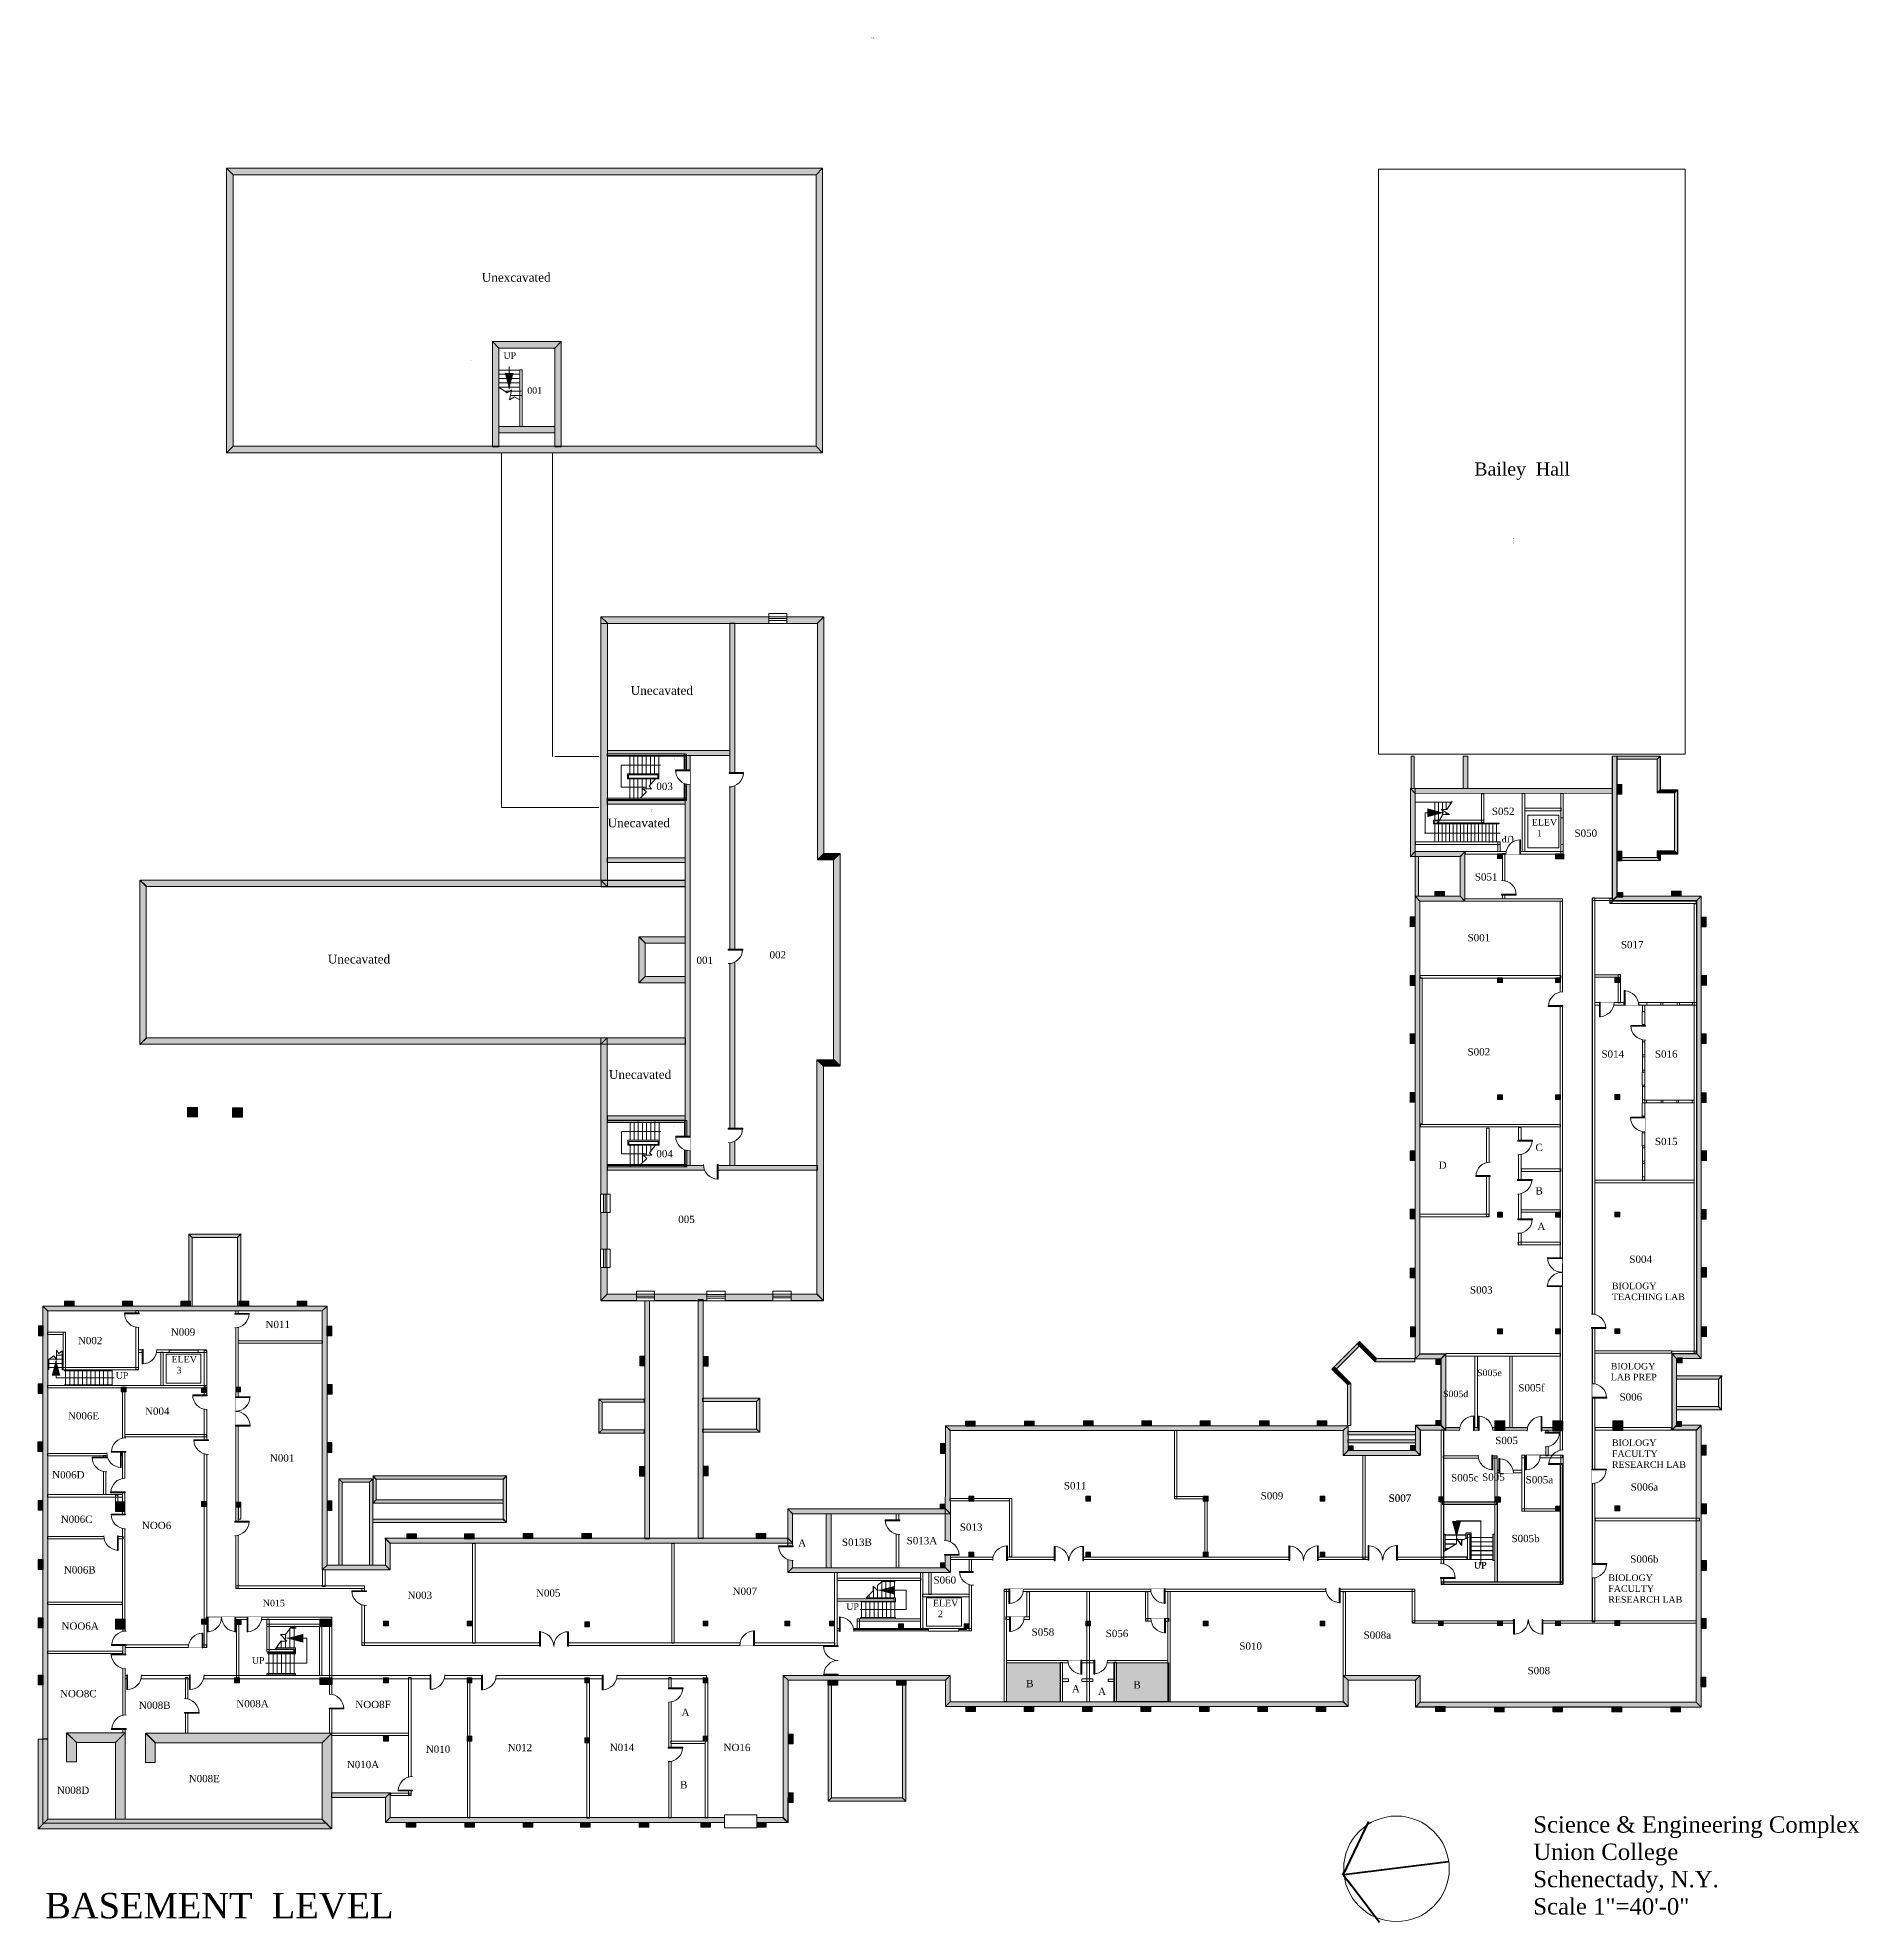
# Model space of a CAD drawing. Header units: inches. Extents: x -1936 to 2558, y -2193 to 2458.
import ezdxf

# ---------------------------------------------------------------- set-up
doc = ezdxf.new("R2010")
doc.units = ezdxf.units.IN
doc.header["$LTSCALE"] = 96
doc.header["$MEASUREMENT"] = 0
doc.layers.add('None', color=7, linetype='Continuous', lineweight=5)
doc.styles.add('Times', font='Times')

msp = doc.modelspace()

# ---------------------------------------------------------------- texts
at = {"layer": 'None', "color": 7, "attachment_point": 1, "style": 'Times'}
for s, insert, char_height in [('STEINMETZ', (120.5, 2458.1), 1.8), ('Unexcavated', (-840.5, 1877.4), 21.546), ('UP', (-786.9, 1681.7), 16.16), ('001', (-728.3, 1595.7), 16.16), ('Unecavated', (-473.1, 857.9), 21.55), ('Unecavated', (-530, 531.1), 21.55), ('S052', (1651.3, 557.8), 17.96), ('S050', (1855.1, 503.9), 17.96), ('S001', (1591.3, 246.1), 17.96), ('Unecavated', (-1220.2, 194.8), 21.55), ('001', (-310.7, 190.3), 17.96), ('002', (-130.6, 203.8), 17.96), ('S002', (1591.3, -35.7), 17.96), ('Unecavated', (-526.9, -89.8), 21.55), ('D', (1520, -315.4), 18), ('005', (-355.8, -449.1), 17.96), ('S003', (1597.3, -623.2), 17.96), ('N009', (-1607.6, -727.2), 17.96), ('N011', (-1373.9, -708.6), 17.96), ('N002', (-1836.7, -748.3), 17.96), ('UP', (-1743.7, -835.2), 16.16), ('N004', (-1671.2, -922.6), 17.96), ('N006E', (-1861.3, -934), 17.96), ('N001', (-1363.2, -1038.1), 17.96), ('S011', (595.5, -1106.5), 17.96), ('S005', (1627.2, -1085.3), 17.96), ('S009', (1081, -1131.3), 17.96), ('S007', (1396.4, -1137.4), 17.96), ('N006C', (-1879.1, -1189.2), 17.96), ('NOO6', (-1678.9, -1204.6), 17.96), ('S013', (338.9, -1208.6), 17.96), ('S013B', (48, -1246), 17.96), ('N006B', (-1871.4, -1314.3), 17.96), ('S060', (273.8, -1339.1), 17.96), ('UP', (1606.9, -1303.9), 16.16), ('N003', (-1023.4, -1376.9), 17.96), ('N005', (-706.7, -1371.1), 17.96), ('N007', (-221.7, -1367), 17.96), ('N015', (-1380.5, -1397.1), 16.16), ('UP', (58.7, -1405.8), 16.16), ('NOO6A', (-1877.2, -1452.9), 17.96), ('S056', (698.7, -1471.2), 17.96), ('S008a', (1334.8, -1475.1), 17.96), ('S010', (1028.4, -1502.3), 17.96), ('UP', (-1407.7, -1538.5), 16.16), ('S008', (1739.3, -1562.8), 17.96), ('NOO8C', (-1881, -1619.5), 17.96), ('B', (502.5, -1594.7), 18), ('A', (615.3, -1607.6), 18), ('A', (679.8, -1614), 18), ('B', (766.9, -1597.9), 18), ('N008B', (-1686.6, -1648.3), 17.96), ('N008A', (-1445.9, -1644.5), 17.96), ('NOO8F', (-1152.4, -1646.4), 17.96), ('N010', (-978.6, -1756.8), 17.96), ('N012', (-776.5, -1752.8), 17.96), ('N014', (-524.8, -1752.3), 17.96), ('NO16', (-244, -1752.5), 17.96), ('N010A', (-1173.5, -1794.6), 17.96), ('N008D', (-1888.7, -1858.2), 17.96), ('N008E', (-1563.4, -1829.3), 17.96), ('B', (-351.5, -1844.7), 18), ('Science & Engineering Complex\\PUnion College\\PSchenectady, N.Y.\\PScale 1"=40\'-0"', (1753.5, -1931.4), 40.399), ('BASEMENT  LEVEL', (-1917.6, -2120.4), 62.843)]:
    msp.add_mtext(s, dxfattribs=dict(at, insert=insert, char_height=char_height))
for s, insert, char_height, rotation in [('BUTTERFIELD', (-868, 1642.5), 1.796, 90), ('UP', (-364.8, 678.7), 1.8, 270), ('Unexcavated', (-419.7, 553.7), 1.796, 270), ('UP', (1706.5, 472.1), 16.16, 180), ('UP', (-364.1, -225.5), 1.8, 270)]:
    msp.add_mtext(s, dxfattribs=dict(at, insert=insert, char_height=char_height, rotation=rotation))

# ---------------------------------------------------------------- blocks, each defined once
blk = doc.blocks.new('Symbol #18')
at = {"layer": 'None', "linetype": 'Continuous', "lineweight": 5}
blk.add_hatch(color=255, dxfattribs=at).paths.add_polyline_path([(-6, 12), (6, 12), (6, -12), (-6, -12)])
at = {"layer": 'None', "color": 7, "linetype": 'Continuous', "lineweight": 5}
blk.add_lwpolyline([(-6, 12), (6, 12), (6, -12), (-6, -12)], close=True, dxfattribs=at)
blk = doc.blocks.new('Symbol #19')
at = {"layer": 'None', "linetype": 'Continuous', "lineweight": 5}
blk.add_hatch(color=255, dxfattribs=at).paths.add_polyline_path([(-6, 6), (6, 6), (6, -6), (-6, -6)])
at = {"layer": 'None', "color": 7, "linetype": 'Continuous', "lineweight": 5}
blk.add_lwpolyline([(-6, 6), (6, 6), (6, -6), (-6, -6)], close=True, dxfattribs=at)
blk = doc.blocks.new("3' dr lh")
at = {"color": 7, "linetype": 'Continuous', "lineweight": 5}
blk.add_wipeout([(-18, 18.1), (-11, 17.4), (-4.2, 15.4), (2, 12.1), (7.5, 7.6), (11.9, 2.1), (15.3, -4.1), (17.3, -10.9), (18, -17.9), (-18, -17.9)], dxfattribs=at).dxf.layer = 'None'
at = {"layer": 'None', "linetype": 'Continuous', "lineweight": 5}
blk.add_hatch(color=255, dxfattribs=at).paths.add_polyline_path([(-18, -16.1), (18, -16.1), (18, -18.1), (-18, -18.1)])
at = {"layer": 'None', "color": 7, "linetype": 'Continuous', "lineweight": 5}
blk.add_lwpolyline([(-18, -16.1), (18, -16.1), (18, -18.1), (-18, -18.1)], close=True, dxfattribs=at)
blk.add_arc((-18, -17.9), 36, 0, 90, dxfattribs=at)
blk = doc.blocks.new("3' dr rh")
at = {"color": 7, "linetype": 'Continuous', "lineweight": 5}
blk.add_wipeout([(-17, 17.5), (-10.2, 16.7), (-3.6, 14.6), (2.4, 11.3), (7.7, 6.9), (12, 1.5), (15.2, -4.6), (17.2, -11.2), (17.9, -18), (-17.6, -18)], dxfattribs=at).dxf.layer = 'None'
at = {"layer": 'None', "linetype": 'Continuous', "lineweight": 5}
blk.add_hatch(color=255, dxfattribs=at).paths.add_polyline_path([(-17.9, 18), (-15.6, 18), (-15.6, -18), (-17.9, -18)])
at = {"layer": 'None', "color": 7, "linetype": 'Continuous', "lineweight": 5}
blk.add_lwpolyline([(-17.9, 18), (-15.6, 18), (-15.6, -18), (-17.9, -18)], close=True, dxfattribs=at)
blk.add_arc((-17.6, -18), 35.5, 0, 88.9999, dxfattribs=at)
blk = doc.blocks.new('dbl dr')
at = {"color": 7, "linetype": 'Continuous', "lineweight": 5}
blk.add_wipeout([(36.4, -20.6), (29.4, -19.8), (22.8, -17.7), (16.7, -14.3), (11.3, -9.9), (6.9, -4.4), (3.7, 1.7), (1.7, 8.4), (1, 15.4), (37, 15.4)], dxfattribs=at).dxf.layer = 'None'
at = {"layer": 'None', "linetype": 'Continuous', "lineweight": 5}
blk.add_hatch(color=255, dxfattribs=at).paths.add_polyline_path([(33.9, 14.6), (36.4, 14.6), (36.4, -21.4), (33.9, -21.4)])
at = {"layer": 'None', "color": 7, "linetype": 'Continuous', "lineweight": 5}
blk.add_lwpolyline([(33.9, 14.6), (36.4, 14.6), (36.4, -21.4), (33.9, -21.4)], close=True, dxfattribs=at)
blk.add_arc((37, 15.4), 36, 180, 269.0002, dxfattribs=at)
at = {"color": 7, "linetype": 'Continuous', "lineweight": 5}
blk.add_wipeout([(0.9, 14.9), (0.2, 7.8), (-1.9, 1.1), (-5.2, -5.2), (-9.7, -10.7), (-15.2, -15.2), (-21.4, -18.5), (-28.2, -20.6), (-35.2, -21.2), (-35.2, 14.9)], dxfattribs=at).dxf.layer = 'None'
at = {"layer": 'None', "linetype": 'Continuous', "lineweight": 5}
blk.add_hatch(color=255, dxfattribs=at).paths.add_polyline_path([(-35.1, 14.9), (-32.6, 14.9), (-32.6, -21.1), (-35.1, -21.1)])
at = {"layer": 'None', "color": 7, "linetype": 'Continuous', "lineweight": 5}
blk.add_lwpolyline([(-35.1, 14.9), (-32.6, 14.9), (-32.6, -21.1), (-35.1, -21.1)], close=True, dxfattribs=at)
blk.add_arc((-35.2, 14.9), 36.1, 270, 0, dxfattribs=at)
blk = doc.blocks.new('*U5')
at = {"color": 7, "linetype": 'Continuous', "lineweight": 5}
blk.add_wipeout([(18, 0), (11, 0.7), (4.2, 2.7), (-2, 6.1), (-7.5, 10.5), (-11.9, 16), (-15.3, 22.2), (-17.3, 29), (-18, 36), (18, 36)], dxfattribs=at).dxf.layer = 'None'
at = {"layer": 'None', "linetype": 'Continuous', "lineweight": 5}
blk.add_hatch(color=255, dxfattribs=at).paths.add_polyline_path([(18, 34.2), (-18, 34.2), (-18, 36.2), (18, 36.2)])
at = {"layer": 'None', "color": 7, "linetype": 'Continuous', "lineweight": 5}
blk.add_lwpolyline([(18, 34.2), (-18, 34.2), (-18, 36.2), (18, 36.2)], close=True, dxfattribs=at)
blk.add_arc((18, 36), 36, 180, 270, dxfattribs=at)
blk = doc.blocks.new('*U6')
at = {"color": 7, "linetype": 'Continuous', "lineweight": 5}
blk.add_wipeout([(-17.5, -35.4), (-16.7, -28.5), (-14.6, -22), (-11.3, -16), (-6.9, -10.7), (-1.5, -6.4), (4.6, -3.1), (11.2, -1.2), (18, -0.5), (18, -36)], dxfattribs=at).dxf.layer = 'None'
at = {"layer": 'None', "linetype": 'Continuous', "lineweight": 5}
blk.add_hatch(color=255, dxfattribs=at).paths.add_polyline_path([(-18, -36.2), (-18, -34), (18, -34), (18, -36.2)])
at = {"layer": 'None', "color": 7, "linetype": 'Continuous', "lineweight": 5}
blk.add_lwpolyline([(-18, -36.2), (-18, -34), (18, -34), (18, -36.2)], close=True, dxfattribs=at)
blk.add_arc((18, -36), 35.5, 90, 178.9999, dxfattribs=at)
blk = doc.blocks.new("6' dbl")
at = {"layer": 'None', "color": 7}
blk.add_blockref('*U5', (0, 0), dxfattribs=at)
blk.add_blockref('*U6', (0, 0), dxfattribs=at)
blk = doc.blocks.new("2'-10 dr rh")
at = {"color": 7, "linetype": 'Continuous', "lineweight": 5}
blk.add_wipeout([(-16.7, -16.4), (-16, -9.9), (-14, -3.6), (-10.8, 2.2), (-6.6, 7.3), (-1.5, 11.4), (4.4, 14.5), (10.7, 16.4), (17.2, 17), (17.2, -17)], dxfattribs=at).dxf.layer = 'None'
at = {"layer": 'None', "linetype": 'Continuous', "lineweight": 5}
blk.add_hatch(color=255, dxfattribs=at).paths.add_polyline_path([(-17.2, -15), (17.2, -15), (17.2, -17), (-17.2, -17)])
at = {"layer": 'None', "color": 7, "linetype": 'Continuous', "lineweight": 5}
blk.add_lwpolyline([(-17.2, -15), (17.2, -15), (17.2, -17), (-17.2, -17)], close=True, dxfattribs=at)
blk.add_arc((17.2, -17), 34, 90, 179.0002, dxfattribs=at)
blk = doc.blocks.new("2'-10 dr lh")
at = {"color": 7, "linetype": 'Continuous', "lineweight": 5}
blk.add_wipeout([(-17.3, -17.4), (-16.6, -10.7), (-14.7, -4.2), (-11.4, 1.7), (-7.1, 6.9), (-1.9, 11.1), (4.1, 14.2), (10.6, 16.1), (17.3, 16.6), (16.7, -17.4)], dxfattribs=at).dxf.layer = 'None'
at = {"layer": 'None', "linetype": 'Continuous', "lineweight": 5}
blk.add_hatch(color=255, dxfattribs=at).paths.add_polyline_path([(14.2, 17.1), (17, 17.1), (17, -16.9), (14.2, -16.9)])
at = {"layer": 'None', "color": 7, "linetype": 'Continuous', "lineweight": 5}
blk.add_lwpolyline([(14.2, 17.1), (17, 17.1), (17, -16.9), (14.2, -16.9)], close=True, dxfattribs=at)
blk.add_arc((16.7, -17.4), 34, 89.0002, 180, dxfattribs=at)
blk = doc.blocks.new('Base window')
at = {"color": 7, "linetype": 'Continuous', "lineweight": 5}
blk.add_wipeout([(-22.5, 12), (22.5, 12), (22.5, -12), (-22.5, -12)], dxfattribs=at).dxf.layer = 'None'
at = {"layer": 'None', "color": 7, "linetype": 'Continuous', "lineweight": 5}
blk.add_lwpolyline([(-22.5, 12), (22.5, 12), (22.5, -12), (-22.5, -12)], close=True, dxfattribs=at)
at = {"color": 7, "linetype": 'Continuous', "lineweight": 5}
blk.add_wipeout([(-22.5, 4), (22.5, 4), (22.5, -4.875), (-22.5, -4.875)], dxfattribs=at).dxf.layer = 'None'
at = {"layer": 'None', "color": 7, "linetype": 'Continuous', "lineweight": 5}
blk.add_line((-22.5, -0.375), (22.5, -0.375), dxfattribs=at)
blk.add_lwpolyline([(-22.5, 4), (22.5, 4), (22.5, -4.875), (-22.5, -4.875)], close=True, dxfattribs=at)
blk = doc.blocks.new('*U11')
at = {"layer": 'None', "linetype": 'Continuous', "lineweight": 5}
for points in [[(1474.3, -790.1), (1537.8, -790.1), (1525.8, -802.1), (1462.3, -802.1)], [(1537.9, -790.2), (1537.9, -978.4), (1525.9, -966.4), (1525.9, -802.2)], [(1537.8, -978.2), (1475.2, -978.2), (1463.2, -966.2), (1525.8, -966.2)], [(1475.2, -978.2), (1475.2, -1040.2), (1463.2, -1028.2), (1463.2, -966.2)], [(1659.1, -955.1), (1683.1, -955.1), (1683.1, -979.1), (1659.1, -979.1)]]:
    blk.add_hatch(color=255, dxfattribs=at).paths.add_polyline_path(points)
at = {"layer": 'None', "color": 7, "linetype": 'Continuous', "lineweight": 5}
for p, q in [((1624.4, -1202.2), (1564.4, -1202.2)), ((1564.4, -1202.2), (1564.4, -1242.7)), ((1624.4, -1309.7), (1624.4, -1201.2)), ((1536.4, -1235.2), (1531.4, -1235.2)), ((1536.3, -1248.1), (1582.9, -1248.1)), ((1536.4, -1235.2), (1536.4, -1275.2)), ((1536.9, -1237), (1587.9, -1237)), ((1576.9, -1262.2), (1564.4, -1245.2)), ((1564.4, -1245.2), (1564.4, -1258.7)), ((1593.9, -1242.7), (1576.9, -1250.2)), ((1576.9, -1250.2), (1576.9, -1262.2)), ((1600.4, -1231.7), (1587.9, -1231.7)), ((1587.9, -1232.7), (1587.9, -1244.7)), ((1600.4, -1297.2), (1600.4, -1231.7)), ((1600.4, -1242.9), (1653.8, -1242.9)), ((1601.9, -1253.7), (1653.9, -1253.7)), ((1654.4, -1299.7), (1654.4, -1234.7)), ((1654.4, -1234.7), (1659.4, -1234.7)), ((1564.4, -1258.7), (1532.4, -1277.7)), ((1535.7, -1259.2), (1561.9, -1259.2)), ((1536.4, -1270.4), (1544.4, -1270.4)), ((1596.4, -1297.2), (1654.4, -1297.2)), ((1600.4, -1275.5), (1654.2, -1275.5)), ((1601.4, -1264.6), (1654.1, -1264.6)), ((1601.4, -1286.4), (1654.3, -1286.4)), ((1657.9, -1299.7), (1654.4, -1299.7))]:
    blk.add_line(p, q, dxfattribs=at)
for points in [[(1474.3, -790.1), (1537.8, -790.1), (1525.8, -802.1), (1462.3, -802.1)], [(1537.9, -790.2), (1537.9, -978.4), (1525.9, -966.4), (1525.9, -802.2)], [(1537.5, -789.5), (1820.5, -789.5), (1820.5, -795.5), (1537.5, -795.5)], [(1615.5, -795.5), (1615.5, -972.5), (1609.5, -972.5), (1609.5, -795.5)], [(1701.5, -795.5), (1701.5, -972.5), (1695.5, -972.5), (1695.5, -795.5)], [(1537.8, -978.2), (1475.2, -978.2), (1463.2, -966.2), (1525.8, -966.2)], [(1475.2, -978.2), (1475.2, -1040.2), (1463.2, -1028.2), (1463.2, -966.2)], [(1536.9, -972.2), (1820.9, -972.2), (1820.9, -978.2), (1536.9, -978.2)], [(1659.1, -955.1), (1683.1, -955.1), (1683.1, -979.1), (1659.1, -979.1)], [(1526.4, -1357.7), (1526.4, -977.2), (1532.4, -977.2), (1532.4, -1357.7)], [(1784.5, -1041.5), (1784.5, -979.5), (1790.5, -979.5), (1790.5, -1041.5)], [(1663.5, -1047.5), (1531.5, -1047.5), (1531.5, -1041.5), (1663.5, -1041.5)], [(1658.5, -1143.5), (1658.5, -1041.5), (1664.5, -1041.5), (1664.5, -1143.5)], [(1725.5, -1178.5), (1725.5, -1040.5), (1731.5, -1040.5), (1731.5, -1178.5)], [(1725.5, -1040.5), (1825.5, -1040.5), (1825.5, -1046.5), (1725.5, -1046.5)], [(1827.5, -1040.5), (1827.5, -1358.5), (1821.5, -1358.5), (1821.5, -1040.5)], [(1529.9, -1155.2), (1662.9, -1155.2), (1662.9, -1161.2), (1529.9, -1161.2)], [(1664.9, -1155.2), (1664.9, -1353.2), (1658.9, -1353.2), (1658.9, -1155.2)], [(1809.5, -1178.5), (1725.5, -1178.5), (1725.5, -1172.5), (1809.5, -1172.5)], [(1591.4, -1297.2), (1591.4, -1235.2), (1597.4, -1235.2), (1597.4, -1297.2)], [(1532.9, -1291.2), (1590.4, -1291.2), (1590.4, -1297.2), (1532.9, -1297.2)], [(1826.4, -1358.7), (1526.9, -1358.7), (1526.9, -1352.7), (1826.4, -1352.7)]]:
    blk.add_lwpolyline(points, close=True, dxfattribs=at)
at = {"layer": 'None', "color": 7, "lineweight": 5}
blk.add_solid([(1564.4, -1242.7), (1553.7, -1202.7), (1575.2, -1202.7)], dxfattribs=at)
at = {"layer": 'None', "color": 7, "rotation": 180}
for name, p in [('Symbol #18', (1456.9, -735.2)), ('Symbol #19', (1671.9, -734.2)), ('Symbol #19', (1814.9, -734.2)), ('Symbol #19', (1519.9, -810.2)), ('Symbol #19', (1519.9, -960.2)), ('Symbol #19', (1456.9, -1022.2)), ('Symbol #19', (1527.2, -1148.7)), ('Symbol #19', (1664.4, -1149.2)), ('Symbol #19', (1814.9, -1172.2))]:
    blk.add_blockref(name, p, dxfattribs=at)
at = {"layer": 'None', "color": 7, "attachment_point": 1, "style": 'Times'}
for s, insert, char_height in [('S005e', (1614.7, -828.8), 16.16), ('S005d', (1530.7, -880.8), 16.16), ('S005f', (1716.7, -864.8), 17.96), ('S005', (1659.7, -994.8), 17.96), ('S007', (1396.9, -1136.9), 17.96), ('S005b', (1699.7, -1236.8), 17.96), ('UP', (1607.4, -1303.4), 16.16)]:
    blk.add_mtext(s, dxfattribs=dict(at, insert=insert, char_height=char_height))
at = {"layer": 'None', "color": 7}
for name, p, rotation in [("3' dr lh", (1589.5, -961.5), 90), ("3' dr rh", (1800.5, -1001.5), -90), ("3' dr rh", (1635.5, -1058.5), 180)]:
    blk.add_blockref(name, p, dxfattribs=dict(at, rotation=rotation))
blk.add_blockref("3' dr lh", (1542.9, -1325.7), dxfattribs=at)
at = {"layer": 'None', "linetype": 'Continuous', "lineweight": 5}
blk.add_hatch(color=255, dxfattribs=at).paths.add_polyline_path([(1802, -955.2), (1826, -955.2), (1826, -979.2), (1802, -979.2)])
at = {"layer": 'None', "color": 7, "linetype": 'Continuous', "lineweight": 5}
blk.add_lwpolyline([(1802, -955.2), (1826, -955.2), (1826, -979.2), (1802, -979.2)], close=True, dxfattribs=at)
at = {"layer": 'None', "color": 7}
blk.add_blockref("3' dr rh", (1635.5, -961.5), dxfattribs=at)
for p, rotation in [((1756.5, -962.5), 90), ((1752.5, -1058.5), -90)]:
    blk.add_blockref("3' dr lh", p, dxfattribs=dict(at, rotation=rotation))
at = {"layer": 'None', "color": 7, "insert": (1550.7, -1086.8), "char_height": 17.96, "attachment_point": 1, "style": 'Times'}
blk.add_mtext('S005c', dxfattribs=at)
at = {"layer": 'None', "color": 7, "linetype": 'Continuous', "lineweight": 5}
blk.add_lwpolyline([(1664.5, -1077.5), (1725.5, -1077.5), (1725.5, -1083.5), (1664.5, -1083.5)], close=True, dxfattribs=at)
at = {"layer": 'None', "color": 7, "insert": (1734.7, -1091.8), "char_height": 17.96, "attachment_point": 1, "style": 'Times'}
blk.add_mtext('S005a', dxfattribs=at)
at = {"layer": 'None', "color": 7}
blk.add_blockref("3' dr rh", (1686.5, -1066.5), dxfattribs=at)
blk = doc.blocks.new('*U12')
at = {"layer": 'None', "linetype": 'Continuous', "lineweight": 211}
for points in [[(2156, 327.8), (1948.5, 327.8), (1960.5, 339.8), (2168, 339.8)], [(2157, 328.8), (1949.5, 328.8), (1960.5, 339.8), (2168, 339.8)], [(2095, -978.4), (2095, -789.2), (2107, -801.2), (2107, -966.4)], [(2095, -789.2), (2156, -789.2), (2168, -801.2), (2107, -801.2)], [(2156, -978.4), (2095.2, -978.4), (2107.2, -966.4), (2168, -966.4)]]:
    blk.add_hatch(color=255, dxfattribs=at).paths.add_polyline_path(points)
at = {"layer": 'None', "linetype": 'Continuous', "lineweight": 5}
for points in [[(2156, -789.2), (2156, 327.6), (2168, 339.6), (2168, -801.2)], [(2157, -790.2), (2157, 328.8), (2168, 339.8), (2168, -801.2)], [(2096, -977.2), (2096, -790.2), (2107, -801.2), (2107, -966.2)], [(2096, -790.2), (2157, -790.2), (2168, -801.2), (2107, -801.2)], [(2211, -852.2), (2107, -852.2), (2107, -844.2), (2219, -844.2)], [(2210, -920.7), (2210, -852.2), (2218, -844.2), (2218, -928.7)], [(2107, -920.2), (2210, -920.2), (2218, -928.2), (2107, -928.2)], [(1950, -955.2), (1974, -955.2), (1974, -979.2), (1950, -979.2)], [(2156.5, -977.2), (2096, -977.2), (2107, -966.2), (2167.5, -966.2)]]:
    blk.add_hatch(color=255, dxfattribs=at).paths.add_polyline_path(points)
at = {"layer": 'None', "color": 7, "linetype": 'Continuous', "lineweight": 5}
blk.add_line((2107, -965.2), (2107, -801.2), dxfattribs=at)
for points in [[(1950, 328.8), (1899, 328.8), (1899, 334.8), (1950, 334.8)], [(1905.5, 335.3), (1905.5, -1450.7), (1899.5, -1450.7), (1899.5, 335.3)], [(1948, 333.8), (1948, 323.8), (1942, 323.8), (1942, 333.8)], [(1942, 327.3), (2155, 327.3), (2155, 321.3), (1942, 321.3)], [(2156, 327.8), (1948.5, 327.8), (1960.5, 339.8), (2168, 339.8)], [(2157, 328.8), (1949.5, 328.8), (1960.5, 339.8), (2168, 339.8)], [(2156, -789.2), (2156, 327.6), (2168, 339.6), (2168, -801.2)], [(2157, -790.2), (2157, 328.8), (2168, 339.8), (2168, -801.2)], [(2156, 320.8), (2156, -788.7), (2150, -788.7), (2150, 320.8)], [(1905, 145.3), (1968.5, 145.3), (1968.5, 139.3), (1905, 139.3)], [(1968.5, 145.8), (1968.5, 76.3), (1962.5, 76.3), (1962.5, 145.8)], [(1905, 76.8), (2156, 76.8), (2156, 70.8), (1905, 70.8)], [(2150, -367.7), (1905.5, -367.7), (1905.5, -361.7), (2150, -361.7)], [(2094.5, -788.7), (1905, -788.7), (1905, -782.7), (2094.5, -782.7)], [(2095, -978.4), (2095, -789.2), (2107, -801.2), (2107, -966.4)], [(2095, -789.2), (2156, -789.2), (2168, -801.2), (2107, -801.2)], [(2155, -789.2), (2095.5, -789.2), (2095.5, -783.2), (2155, -783.2)], [(2096, -977.2), (2096, -790.2), (2107, -801.2), (2107, -966.2)], [(2096, -790.2), (2157, -790.2), (2168, -801.2), (2107, -801.2)], [(2211, -852.2), (2107, -852.2), (2107, -844.2), (2219, -844.2)], [(2210, -920.7), (2210, -852.2), (2218, -844.2), (2218, -928.7)], [(2107, -920.2), (2210, -920.2), (2218, -928.2), (2107, -928.2)], [(1906.5, -972.2), (2093.5, -972.2), (2093.5, -978.2), (1906.5, -978.2)], [(1950, -955.2), (1974, -955.2), (1974, -979.2), (1950, -979.2)], [(2156, -978.4), (2095.2, -978.4), (2107.2, -966.4), (2168, -966.4)], [(2156.5, -977.2), (2096, -977.2), (2107, -966.2), (2167.5, -966.2)], [(2163.6, -1201.8), (1905.9, -1201.8), (1905.9, -1195.8), (2163.6, -1195.8)]]:
    blk.add_lwpolyline(points, close=True, dxfattribs=at)
at = {"layer": 'None', "color": 7}
for name, p, rotation in [('Symbol #19', (1968, 342.8), 180), ('Symbol #18', (2106.5, 345.8), -90), ('Symbol #18', (2173.6, 276), 180), ('Symbol #18', (2174.4, 131.8), 180), ('Symbol #19', (1961, 132.8), 180), ('Symbol #18', (2174.2, -12.4), 180), ('Symbol #19', (1961, -156.2), 180), ('Symbol #18', (2174.1, -157.6), 180), ('Symbol #18', (2174.4, -300.8), 180), ('Symbol #19', (1961, -446.2), 180), ('Symbol #18', (2174.2, -446), 180), ('Symbol #18', (2174.5, -589.2), 180), ('Symbol #19', (1961, -734.2), 180), ('Symbol #18', (2174.6, -735.5), 180), ('Symbol #19', (2115, -806.2), 180), ('Symbol #19', (2113, -963.2), 180), ('Symbol #18', (2174.2, -1027.4), 180), ('Symbol #18', (2174.6, -1172.6), 180), ('Symbol #19', (1961, -1171.2), 180), ('Symbol #18', (2174.4, -1311.8), 180), ('Symbol #19', (1961, -1454.2), 180), ('Symbol #18', (2174.2, -1455), 180)]:
    blk.add_blockref(name, p, dxfattribs=dict(at, rotation=rotation))
at = {"layer": 'None', "color": 7, "attachment_point": 1, "style": 'Times'}
for s, insert, char_height in [('S017', (1969.6, 228.7), 17.96), ('S014', (1921.6, -41.1), 17.96), ('S016', (2053.5, -41.1), 17.96), ('S015', (2053.5, -256.9), 17.96), ('S004', (1990.5, -547.6), 17.96), ('BIOLOGY\\PTEACHING LAB', (1947.6, -614.4), 16.16), ('S006', (1966.2, -887.6), 17.96), ('S006a', (1993.7, -1109.7), 17.96), ('S006b', (1992.8, -1287.6), 17.96)]:
    blk.add_mtext(s, dxfattribs=dict(at, insert=insert, char_height=char_height))
at = {"layer": 'None', "color": 7, "rotation": -90}
for name, p in [("3' dr lh", (1934.5, 59.8)), ("3' dr rh", (1916, -1092.2)), ("3' dr rh", (1916.9, -1325.3))]:
    blk.add_blockref(name, p, dxfattribs=at)
at = {"layer": 'None', "color": 7, "xscale": -1, "rotation": -90}
for p in [(1914.8, -709.7), (1916.9, -881.6)]:
    blk.add_blockref("3' dr rh", p, dxfattribs=at)
at = {"color": 7, "linetype": 'Continuous', "lineweight": 5}
blk.add_wipeout([(2146.3, 71), (2114.5, 71), (2114.5, 77), (2146.3, 77)], dxfattribs=at).dxf.layer = 'None'
at = {"layer": 'None', "color": 7, "linetype": 'Continuous', "lineweight": 5}
blk.add_lwpolyline([(2146.3, 71), (2114.5, 71), (2114.5, 77), (2146.3, 77)], close=True, dxfattribs=at)
at = {"layer": 'None', "color": 7, "char_height": 16.16, "attachment_point": 1, "style": 'Times'}
for s, insert in [('BIOLOGY\\PLAB PREP', (1944.6, -812.4)), ('BIOLOGY\\PFACULTY\\PRESEARCH LAB', (1947.6, -1001.4)), ('BIOLOGY\\PFACULTY\\PRESEARCH LAB', (1938.6, -1334.4))]:
    blk.add_mtext(s, dxfattribs=dict(at, insert=insert))
at = {"color": 7, "linetype": 'Continuous', "lineweight": 5}
blk.add_wipeout([(2108, 70.8), (2073, 70.8), (2073, 76.8), (2108, 76.8)], dxfattribs=at).dxf.layer = 'None'
at = {"layer": 'None', "color": 7, "linetype": 'Continuous', "lineweight": 5}
blk.add_lwpolyline([(2108, 70.8), (2073, 70.8), (2073, 76.8), (2108, 76.8)], close=True, dxfattribs=at)
at = {"color": 7, "linetype": 'Continuous', "lineweight": 5}
blk.add_wipeout([(2068, 70.8), (2033.5, 70.8), (2033.5, 76.8), (2068, 76.8)], dxfattribs=at).dxf.layer = 'None'
at = {"layer": 'None', "color": 7, "linetype": 'Continuous', "lineweight": 5}
blk.add_lwpolyline([(2068, 70.8), (2033.5, 70.8), (2033.5, 76.8), (2068, 76.8)], close=True, dxfattribs=at)
at = {"color": 7, "linetype": 'Continuous', "lineweight": 5}
blk.add_wipeout([(2013.9, 70.7), (1976.9, 70.7), (1976.9, 76.7), (2013.9, 76.7)], dxfattribs=at).dxf.layer = 'None'
at = {"layer": 'None', "color": 7, "linetype": 'Continuous', "lineweight": 5}
for points in [[(2013.9, 70.7), (1976.9, 70.7), (1976.9, 76.7), (2013.9, 76.7)], [(2028.5, 70.8), (2028.5, -362.2), (2022.5, -362.2), (2022.5, 70.8)]]:
    blk.add_lwpolyline(points, close=True, dxfattribs=at)
at = {"color": 7, "linetype": 'Continuous', "lineweight": 5}
blk.add_wipeout([(2022.5, -353.2), (2022.5, -320.7), (2028.5, -320.7), (2028.5, -353.2)], dxfattribs=at).dxf.layer = 'None'
at = {"layer": 'None', "color": 7, "linetype": 'Continuous', "lineweight": 5}
blk.add_lwpolyline([(2022.5, -353.2), (2022.5, -320.7), (2028.5, -320.7), (2028.5, -353.2)], close=True, dxfattribs=at)
at = {"color": 7, "linetype": 'Continuous', "lineweight": 5}
blk.add_wipeout([(2022.5, -314.2), (2022.5, -281.7), (2028.7, -281.7), (2028.7, -314.2)], dxfattribs=at).dxf.layer = 'None'
at = {"layer": 'None', "color": 7, "linetype": 'Continuous', "lineweight": 5}
blk.add_lwpolyline([(2022.5, -314.2), (2022.5, -281.7), (2028.7, -281.7), (2028.7, -314.2)], close=True, dxfattribs=at)
at = {"color": 7, "linetype": 'Continuous', "lineweight": 5}
blk.add_wipeout([(2022.4, -276.8), (2022.4, -244.3), (2028.6, -244.3), (2028.6, -276.8)], dxfattribs=at).dxf.layer = 'None'
at = {"layer": 'None', "color": 7, "linetype": 'Continuous', "lineweight": 5}
blk.add_lwpolyline([(2022.4, -276.8), (2022.4, -244.3), (2028.6, -244.3), (2028.6, -276.8)], close=True, dxfattribs=at)
at = {"color": 7, "linetype": 'Continuous', "lineweight": 5}
blk.add_wipeout([(2022.4, -239.3), (2022.4, -206.8), (2028.5, -206.8), (2028.5, -239.3)], dxfattribs=at).dxf.layer = 'None'
at = {"layer": 'None', "color": 7, "linetype": 'Continuous', "lineweight": 5}
blk.add_lwpolyline([(2022.4, -239.3), (2022.4, -206.8), (2028.5, -206.8), (2028.5, -239.3)], close=True, dxfattribs=at)
at = {"color": 7, "linetype": 'Continuous', "lineweight": 5}
blk.add_wipeout([(2022.3, -203.2), (2022.3, -170.7), (2028.5, -170.7), (2028.5, -203.2)], dxfattribs=at).dxf.layer = 'None'
at = {"layer": 'None', "color": 7, "linetype": 'Continuous', "lineweight": 5}
blk.add_lwpolyline([(2022.3, -203.2), (2022.3, -170.7), (2028.5, -170.7), (2028.5, -203.2)], close=True, dxfattribs=at)
at = {"layer": 'None', "color": 7, "rotation": 180}
blk.add_blockref("3' dr lh", (2011, -223.7), dxfattribs=at)
at = {"color": 7, "linetype": 'Continuous', "lineweight": 5}
blk.add_wipeout([(2022.5, -163), (2022.5, -130.5), (2028.5, -130.5), (2028.5, -163)], dxfattribs=at).dxf.layer = 'None'
at = {"layer": 'None', "color": 7, "linetype": 'Continuous', "lineweight": 5}
for points in [[(2022.5, -163), (2022.5, -130.5), (2028.5, -130.5), (2028.5, -163)], [(2029, -164.2), (2150.5, -164.2), (2150.5, -170.2), (2029, -170.2)]]:
    blk.add_lwpolyline(points, close=True, dxfattribs=at)
at = {"color": 7, "linetype": 'Continuous', "lineweight": 5}
for points in [[(2022.4, -127), (2022.4, -94.5), (2028.6, -94.5), (2028.6, -127)], [(2145.7, -170.2), (2111.7, -170.2), (2111.7, -164.2), (2145.7, -164.2)]]:
    blk.add_wipeout(points, dxfattribs=at).dxf.layer = 'None'
at = {"layer": 'None', "color": 7, "linetype": 'Continuous', "lineweight": 5}
for points in [[(2022.4, -127), (2022.4, -94.5), (2028.6, -94.5), (2028.6, -127)], [(2145.7, -170.2), (2111.7, -170.2), (2111.7, -164.2), (2145.7, -164.2)]]:
    blk.add_lwpolyline(points, close=True, dxfattribs=at)
at = {"color": 7, "linetype": 'Continuous', "lineweight": 5}
for points in [[(2023, -89.6), (2023, -57.1), (2028.5, -57.1), (2028.5, -89.6)], [(2107.7, -170.2), (2073, -170.2), (2073, -164.2), (2107.7, -164.2)]]:
    blk.add_wipeout(points, dxfattribs=at).dxf.layer = 'None'
at = {"layer": 'None', "color": 7, "linetype": 'Continuous', "lineweight": 5}
for points in [[(2023, -89.6), (2023, -57.1), (2028.5, -57.1), (2028.5, -89.6)], [(2107.7, -170.2), (2073, -170.2), (2073, -164.2), (2107.7, -164.2)]]:
    blk.add_lwpolyline(points, close=True, dxfattribs=at)
at = {"color": 7, "linetype": 'Continuous', "lineweight": 5}
for points in [[(2022.5, -52.2), (2022.5, -19.7), (2028.7, -19.7), (2028.7, -52.2)], [(2068.9, -170.4), (2032.7, -170.4), (2032.7, -164), (2068.9, -164)]]:
    blk.add_wipeout(points, dxfattribs=at).dxf.layer = 'None'
at = {"layer": 'None', "color": 7, "linetype": 'Continuous', "lineweight": 5}
for points in [[(2022.5, -52.2), (2022.5, -19.7), (2028.7, -19.7), (2028.7, -52.2)], [(2068.9, -170.4), (2032.7, -170.4), (2032.7, -164), (2068.9, -164)]]:
    blk.add_lwpolyline(points, close=True, dxfattribs=at)
at = {"color": 7, "linetype": 'Continuous', "lineweight": 5}
blk.add_wipeout([(2022.5, -14.7), (2022.5, 17.8), (2028.7, 17.8), (2028.7, -14.7)], dxfattribs=at).dxf.layer = 'None'
at = {"layer": 'None', "color": 7, "linetype": 'Continuous', "lineweight": 5}
blk.add_lwpolyline([(2022.5, -14.7), (2022.5, 17.8), (2028.7, 17.8), (2028.7, -14.7)], close=True, dxfattribs=at)
at = {"color": 7, "linetype": 'Continuous', "lineweight": 5}
blk.add_wipeout([(2022.4, 22.7), (2022.4, 55.2), (2028.6, 55.2), (2028.6, 22.7)], dxfattribs=at).dxf.layer = 'None'
at = {"layer": 'None', "color": 7, "linetype": 'Continuous', "lineweight": 5}
blk.add_lwpolyline([(2022.4, 22.7), (2022.4, 55.2), (2028.6, 55.2), (2028.6, 22.7)], close=True, dxfattribs=at)
at = {"layer": 'None', "color": 7}
blk.add_blockref("3' dr rh", (1995.5, 88.3), dxfattribs=at)
at = {"layer": 'None', "color": 7, "rotation": 180}
blk.add_blockref("3' dr lh", (2012, 2.3), dxfattribs=at)

# ---------------------------------------------------------------- hatches: boundary and pattern name
at = {"layer": 'None', "linetype": 'Continuous', "lineweight": 211}
for points in [[(-1454, 2120), (-1454, 1450), (-1470, 1434), (-1470, 2136)], [(-15.7, 1450), (-15.7, 2120), (0.2, 2136), (0.2, 1434)], [(-814, 1708), (-644.5, 1708), (-660.5, 1692), (-798, 1692)], [(-530.6, 1012.9), (-530.6, 362.9), (-546.6, 378.9), (-546.6, 1028.9)], [(1462.4, 592.8), (1462.4, 449.3), (1450.4, 437.3), (1450.4, 604.8)], [(1948.4, 593.3), (1462.7, 593), (1450.7, 605), (1948.4, 605.3)], [(-338.6, 566.4), (-531.1, 566.4), (-531.1, 578.4), (-338.6, 578.4)], [(2066.7, 602.3), (2109.7, 602.3), (2101.7, 594.3), (2058.7, 594.3)], [(2109.7, 602.3), (2109.7, 443.3), (2101.7, 451.3), (2101.7, 594.3)], [(43.4, 444.9), (43.4, -79.1), (27.4, -63.1), (27.4, 428.9)], [(1462.2, 449.3), (1585.4, 449.3), (1573.4, 437.3), (1450.2, 437.3)], [(1462.2, 339.5), (1462.2, 437.5), (1470.2, 437.5), (1470.2, 339.5)], [(2109.7, 443.3), (2066.7, 443.3), (2058.7, 451.3), (2101.7, 451.3)], [(2066.7, 443.3), (2066.7, 427.3), (2058.7, 435.3), (2058.7, 451.3)], [(-339, 363), (-1667, 363), (-1683, 379), (-339, 379)], [(-338.6, 362.4), (-546.1, 362.4), (-546.1, 378.4), (-338.6, 378.4)], [(1473.9, 327.3), (1473.9, -790.7), (1461.9, -802.7), (1461.9, 339.3)], [(-437.1, 223.4), (-437.1, 141.4), (-453.1, 125.4), (-453.1, 239.4)], [(-338, -26), (-1683, -26), (-1667, -10), (-338, -10)], [(-547.1, -658.6), (-547.1, -26.1), (-531.1, -10.1), (-531.1, -642.6)], [(43.4, -80.1), (2.4, -80.1), (-13.6, -64.1), (27.4, -64.1)], [(-530.6, -202.6), (-338.6, -202.6), (-338.6, -214.6), (-530.6, -214.6)], [(2.9, -658.6), (-547.1, -658.6), (-531.1, -642.6), (-13.1, -642.6)], [(-1911.1, -684.4), (-1911.1, -1740.6), (-1923.1, -1740.6), (-1923.1, -672.4)], [(-1234.1, -1323.2), (-1234.1, -684.2), (-1222.1, -672.2), (-1222.1, -1311.2)], [(-306.6, -1245.7), (-306.6, -656.2), (-294.6, -656.2), (-294.6, -1245.7)], [(1363, -809.7), (1319, -765.6), (1324.7, -760), (1366.4, -801.7)], [(1461.4, -809.7), (1363.1, -809.8), (1366.4, -801.7), (1461.4, -801.7)], [(1303.5, -862.9), (1303.4, -967.2), (1295.4, -967.2), (1295.4, -866)], [(-551.6, -901.7), (-439.6, -901.7), (-439.6, -909.7), (-543.6, -909.7)], [(-162.6, -975.7), (-162.6, -907.7), (-154.6, -899.7), (-154.6, -983.7)], [(-295.6, -975.7), (-162.6, -975.7), (-154.6, -983.7), (-295.6, -983.7)], [(315.2, -979.5), (315.5, -1329.8), (303, -1317.3), (303.2, -967.5)], [(1284.4, -1041), (1284.4, -979.5), (1296.4, -967.5), (1296.4, -1029)], [(2155.4, -1649.7), (2155.4, -979), (2167.4, -967), (2167.4, -1661.7)], [(-439.6, -985.7), (-551.6, -985.7), (-543.6, -977.7), (-439.6, -977.7)], [(1296, -982), (1463, -982), (1463, -990), (1296, -990)], [(1296, -1002), (1463, -1002), (1463, -1010), (1296, -1010)], [(-1117.1, -1106.7), (-1185.1, -1106.7), (-1193.1, -1098.7), (-1109.1, -1098.7)], [(-1109.6, -1091.2), (-779.1, -1091.2), (-787.1, -1099.2), (-1101.6, -1099.2)], [(-1100.8, -1150.7), (-787.3, -1150.7), (-787.3, -1158.7), (-1108.8, -1158.7)], [(315.4, -1184.7), (-73.3, -1184.7), (-85.3, -1172.7), (303.4, -1172.7)], [(-73.1, -1257.2), (-1067.6, -1257.2), (-1079.6, -1245.2), (-85.1, -1245.2)], [(-73.7, -1318), (303.3, -1318), (315.3, -1330), (-85.7, -1330)], [(-96.6, -1934.7), (-96.6, -1583.7), (-84.6, -1595.7), (-84.6, -1946.7)], [(-96.6, -1583.7), (315.2, -1583.7), (303.2, -1595.7), (-84.6, -1595.7)], [(197.4, -1885.7), (197.4, -1595.7), (205.4, -1595.7), (205.4, -1893.7)], [(315.2, -1583.7), (315.2, -1648.7), (303.2, -1660.7), (303.2, -1595.7)], [(315.2, -1648.7), (1284.4, -1648.7), (1296.4, -1660.7), (303.2, -1660.7)], [(1474.7, -1649.7), (2155.4, -1649.7), (2167.4, -1661.7), (1462.7, -1661.7)], [(-1840.6, -1749.2), (-1840.6, -1797.2), (-1864.6, -1797.2), (-1864.6, -1725.2)], [(-1744.1, -1749.2), (-1840.1, -1749.2), (-1864.1, -1725.2), (-1720.1, -1725.2)], [(-1720.1, -1725.2), (-1720.1, -1938.7), (-1744.1, -1938.7), (-1744.1, -1749.2)], [(-1646.1, -1750.2), (-1646.1, -1798.2), (-1670.1, -1798.2), (-1670.1, -1726.2)], [(-1210.8, -1873.2), (-1065.8, -1873.2), (-1077.8, -1885.2), (-1210.8, -1885.2)], [(-1066.1, -1873.2), (-1066.1, -1934.2), (-1078.1, -1946.2), (-1078.1, -1885.2)], [(22.4, -1885.7), (197.4, -1885.7), (205.4, -1893.7), (14.4, -1893.7)]]:
    msp.add_hatch(color=255, dxfattribs=at).paths.add_polyline_path(points)
at = {"layer": 'None', "linetype": 'Continuous', "lineweight": 5}
for points in [[(-15.7, 2120), (-1454, 2120), (-1470, 2136), (0.2, 2136)], [(-814, 1448.5), (-814, 1708), (-798, 1692), (-798, 1448.5)], [(-644.5, 1708), (-644.5, 1448.5), (-660.5, 1448.5), (-660.5, 1692)], [(-660.5, 1483), (-798, 1483), (-798, 1499), (-660.5, 1499)], [(-1454, 1450), (-15.7, 1450), (0.2, 1434), (-1470, 1434)], [(-546.6, 1028.8), (3.1, 1028.8), (-12.9, 1012.8), (-546.6, 1012.8)], [(3.4, 1028.9), (3.4, 444.9), (-12.6, 428.9), (-12.6, 1012.9)], [(-216.6, 1012.9), (-216.6, -325.1), (-228.6, -325.1), (-228.6, 1012.9)], [(-228.6, 686.9), (-530.6, 686.9), (-530.6, 698.9), (-228.6, 698.9)], [(-326.6, 686.9), (-326.6, -325.1), (-338.6, -325.1), (-338.6, 686.9)], [(-338.6, 422.4), (-531.1, 422.4), (-531.1, 434.4), (-338.6, 434.4)], [(3.4, 444.9), (43.4, 444.9), (27.4, 428.9), (-12.6, 428.9)], [(1584.9, 448.5), (1584.9, 327.5), (1572.9, 339.5), (1572.9, 436.5)], [(1808.6, 443.4), (1829.1, 443.4), (1829.1, 431.9), (1808.6, 431.9)], [(2066.7, 427.3), (1959.9, 427.3), (1959.9, 435.3), (2058.7, 435.3)], [(-1668, 363), (-1668, -11), (-1684, -27), (-1684, 379)], [(1585.4, 327.3), (1473.9, 327.5), (1461.9, 339.5), (1573.4, 339.3)], [(-338.6, 223.4), (-436.6, 223.4), (-452.6, 239.4), (-338.6, 239.4)], [(-437.1, 141.4), (-338.6, 141.4), (-338.6, 125.4), (-453.1, 125.4)], [(-547.1, -10.1), (-338.6, -10.1), (-338.6, -26.1), (-547.1, -26.1)], [(-13.6, -643.1), (-13.6, -64.1), (2.4, -80.1), (2.4, -659.1)], [(-1566.1, -182.3), (-1542.1, -182.3), (-1542.1, -205.3), (-1566.1, -205.3)], [(-1455.1, -183.2), (-1431.1, -183.2), (-1431.1, -206.2), (-1455.1, -206.2)], [(-530.6, -325.1), (-12.6, -325.1), (-12.6, -337.1), (-530.6, -337.1)], [(-1563.1, -672.2), (-1563.1, -494.7), (-1555.1, -502.7), (-1555.1, -672.2)], [(-1443.1, -502.7), (-1555.1, -502.7), (-1563.1, -494.7), (-1435.1, -494.7)], [(-1443.1, -672.2), (-1443.1, -501.7), (-1435.1, -493.7), (-1435.1, -672.2)], [(-1234.1, -684.2), (-1911.1, -684.2), (-1923.1, -672.2), (-1222.1, -672.2)], [(-438.6, -1246.2), (-438.6, -655.7), (-426.6, -655.7), (-426.6, -1246.2)], [(1330.1, -765.4), (1262.3, -833.1), (1256.7, -827.5), (1324.4, -759.7)], [(1473.8, -790.6), (1537.3, -790.6), (1525.3, -802.6), (1461.8, -802.6)], [(1262.6, -822.1), (1303.3, -862.9), (1295.6, -866.2), (1256.9, -827.7)], [(1537.4, -790.7), (1537.4, -978.9), (1525.4, -966.9), (1525.4, -802.7)], [(-551.6, -985.7), (-551.6, -901.7), (-543.6, -909.7), (-543.6, -977.7)], [(-162.6, -907.7), (-295.6, -907.7), (-295.6, -899.7), (-154.6, -899.7)], [(1284.4, -979.5), (315.4, -979.5), (303.4, -967.5), (1296.4, -967.5)], [(1537.3, -978.7), (1474.7, -978.7), (1462.7, -966.7), (1525.3, -966.7)], [(1474.7, -978.7), (1474.7, -1040.7), (1462.7, -1028.7), (1462.7, -966.7)], [(1658.6, -955.6), (1682.6, -955.6), (1682.6, -979.6), (1658.6, -979.6)], [(1801.5, -955.7), (1825.5, -955.7), (1825.5, -979.7), (1801.5, -979.7)], [(1474.7, -1041), (1284.4, -1041), (1296.4, -1029), (1462.7, -1029)], [(-1185.1, -1106.7), (-1185.1, -1311.2), (-1193.1, -1311.2), (-1193.1, -1098.7)], [(-1117.1, -1311.2), (-1117.1, -1106.7), (-1109.1, -1098.7), (-1109.1, -1311.2)], [(-1100.8, -1099.2), (-1100.8, -1150.7), (-1108.8, -1158.7), (-1108.8, -1091.2)], [(-779.3, -1091), (-779.3, -1206.7), (-787.3, -1198.7), (-787.3, -1099)], [(-1744.1, -1155), (-1721.4, -1155), (-1721.4, -1179), (-1744.1, -1179)], [(-779.1, -1206.2), (-1109.1, -1206.2), (-1109.1, -1198.2), (-787.1, -1198.2)], [(-73.6, -1184.7), (-73.6, -1317.9), (-85.6, -1329.9), (-85.6, -1172.7)], [(9.4, -1318), (9.4, -1184.7), (21.4, -1184.7), (21.4, -1318)], [(-1066.1, -1257.5), (-1066.1, -1323.2), (-1078.1, -1311.2), (-1078.1, -1245.5)], [(-1066.1, -1323.2), (-1234.1, -1323.2), (-1222.1, -1311.2), (-1078.1, -1311.2)], [(-1744.1, -1445.2), (-1720.1, -1445.2), (-1720.1, -1469.2), (-1744.1, -1469.2)], [(-1240, -1445.2), (-1210, -1445.2), (-1210, -1463.2), (-1240, -1463.2)], [(454, -1552.5), (587.5, -1552.5), (587.5, -1648.5), (454, -1648.5)], [(720.6, -1552.4), (854.1, -1552.4), (854.1, -1648.4), (720.6, -1648.4)], [(-1239.6, -1590), (-1209.6, -1590), (-1209.6, -1605.7), (-1239.6, -1605.7)], [(22.4, -1595.7), (22.4, -1885.7), (14.4, -1893.7), (14.4, -1595.7)], [(1284.4, -1648.2), (1284.4, -1583.7), (1296.4, -1595.7), (1296.4, -1660.2)], [(1284.4, -1583.7), (1474.7, -1583.7), (1462.7, -1595.7), (1296.4, -1595.7)], [(1474.7, -1583.7), (1474.7, -1649.7), (1462.7, -1661.7), (1462.7, -1595.7)], [(-1910.9, -1740.7), (-1910.9, -1938.4), (-1934.9, -1962.4), (-1934.9, -1740.7)], [(-1234.6, -1750.2), (-1645.6, -1750.2), (-1669.6, -1726.2), (-1210.6, -1726.2)], [(-1234.6, -1938.5), (-1234.6, -1750.2), (-1210.6, -1726.2), (-1210.6, -1962.5)], [(-1910.8, -1938.5), (-1234.8, -1938.5), (-1210.8, -1962.5), (-1934.8, -1962.5)], [(-86.6, -1946.7), (-1078.3, -1946.7), (-1066.3, -1934.7), (-98.6, -1934.7)]]:
    msp.add_hatch(color=255, dxfattribs=at).paths.add_polyline_path(points)

# ---------------------------------------------------------------- linework, layer by layer
at = {"layer": 'None', "color": 7, "linetype": 'Continuous', "lineweight": 5}
for p, q in [((-748, 1638), (-798, 1638)), ((-773, 1646.5), (-773, 1590.5)), ((-748, 1617), (-798, 1617)), ((-798, 1595.5), (-778, 1582)), ((-747.5, 1606.5), (-797.5, 1606.5)), ((-747.5, 1596), (-797.5, 1596)), ((-747, 1627.5), (-797, 1627.5)), ((-743, 1585.5), (-783.5, 1585.5)), ((-778, 1582), (-767, 1589)), ((-767, 1589), (-772, 1564.5)), ((-772, 1564.5), (-760, 1571.5)), ((-742, 1575), (-769.5, 1575)), ((-760, 1571.5), (-747, 1564)), ((-792, 558), (-792, 1433)), ((-666, 1434), (-666, 684)), ((-660, 684), (-552, 684)), ((-475.4, 686.1), (-475.4, 577.7)), ((-465.2, 686.1), (-465.2, 578.5)), ((-455.1, 686.6), (-455.1, 579.3)), ((-444.9, 685.1), (-444.9, 586.1)), ((-434.7, 685.4), (-434.7, 604.1)), ((-424.5, 686.2), (-424.5, 615.6)), ((-414.3, 687.1), (-414.3, 628.6)), ((-403.8, 686.1), (-403.8, 628.6)), ((-413.1, 628.6), (-427.6, 610.6)), ((-427.6, 610.6), (-421.8, 604.6)), ((1462.4, -801.7), (1462.4, 605.3)), ((-433.8, 596.6), (-449.8, 581.6)), ((-421.8, 604.6), (-442.9, 604.6)), ((-442.9, 604.6), (-433.8, 596.6)), ((1551.9, 571.3), (1462.9, 571.3)), ((1510.4, 527.3), (1510.4, 570.3)), ((1519.9, 527.7), (1519.9, 570.7)), ((1529.3, 539.3), (1529.3, 571.1)), ((1538.8, 553.3), (1538.8, 571.6)), ((1540.4, 553.3), (1553.4, 573.3)), ((1548.2, 566.3), (1548.2, 571.3)), ((2109.4, 602.3), (2066.9, 602.3)), ((2109.4, 443.3), (2109.4, 602.3)), ((-552, 558), (-792, 558)), ((1486.4, 494.8), (1486.4, 545.3)), ((1486.4, 545.3), (1532.4, 545.3)), ((1506.9, 517.8), (1506.9, 527.3)), ((1506.9, 527.3), (1521.4, 527.3)), ((1668.4, 517.8), (1507.4, 517.8)), ((1508.9, 519.8), (1508.9, 525.3)), ((1508.9, 525.3), (1519.9, 525.3)), ((1668.9, 519.8), (1508.9, 519.8)), ((1510.9, 473.3), (1510.9, 517.8)), ((1519.4, 522.8), (1530.4, 540.8)), ((1519.9, 473.2), (1519.9, 517.7)), ((1546.9, 540.8), (1526.4, 553.3)), ((1526.4, 553.3), (1540.4, 553.3)), ((1528.8, 473.1), (1528.8, 517.6)), ((1530.4, 540.8), (1546.9, 540.8)), ((1537.8, 473.1), (1537.8, 517.6)), ((1538.9, 545.8), (1538.9, 540.8)), ((1546.7, 473), (1546.7, 517.5)), ((1555.6, 473), (1555.6, 517.5)), ((1564.6, 472.9), (1564.6, 517.4)), ((1573.5, 472.8), (1573.5, 517.3)), ((1582.4, 472.8), (1582.4, 517.3)), ((1591.4, 472.7), (1591.4, 517.2)), ((1600.3, 472.6), (1600.3, 517.1)), ((1609.2, 472.6), (1609.2, 517.1)), ((1618.2, 472.5), (1618.2, 517)), ((1627.1, 472.5), (1627.1, 517)), ((1636.1, 472.4), (1636.1, 516.9)), ((1645, 472.3), (1645, 516.8)), ((1653.9, 472.3), (1653.9, 516.8)), ((1662.9, 473.2), (1662.9, 517.7)), ((1668.9, 517.8), (1668.9, 519.8)), ((1671.4, 494.8), (1485.4, 494.8)), ((1959.9, 427.3), (2065.9, 427.3)), ((2066.4, 443.3), (2109.4, 443.3)), ((2066.9, 427.3), (2066.9, 443.3)), ((-474.8, -218.1), (-474.8, -326.5)), ((-464.6, -218.1), (-464.6, -325.7)), ((-454.4, -217.6), (-454.4, -324.9)), ((-444.2, -219.1), (-444.2, -318.1)), ((-434, -218.8), (-434, -300.1)), ((-423.8, -217.9), (-423.8, -288.6)), ((-413.6, -217.1), (-413.6, -275.6)), ((-403.1, -218.1), (-403.1, -275.6)), ((-412.5, -275.6), (-426.9, -293.6)), ((-433.1, -307.6), (-449.1, -322.6)), ((-421.1, -299.6), (-442.3, -299.6)), ((-442.3, -299.6), (-433.1, -307.6)), ((-426.9, -293.6), (-421.1, -299.6)), ((-1923.1, -707.2), (-1923.1, -672.2)), ((-1923.1, -672.4), (-1222.1, -672.4)), ((1.3, -659.1), (-546.1, -659.1)), ((-1923.1, -1948.2), (-1923.1, -707.7)), ((-1889.7, -801.5), (-1889.2, -780.8)), ((-1889.2, -780.8), (-1884.2, -789)), ((-1884.2, -789), (-1875.2, -783)), ((-1875.2, -783.5), (-1875.2, -829.5)), ((-1908.5, -829), (-1910.8, -829)), ((-1875.8, -813.8), (-1909.1, -813.8)), ((-1908.5, -803.8), (-1896, -794.8)), ((-1875.9, -803.6), (-1908.5, -803.6)), ((-1908.5, -804.2), (-1908.5, -829)), ((-1875.2, -824), (-1908.5, -824)), ((-1896, -794.8), (-1890.2, -802)), ((-1890.8, -849.2), (-1890.8, -804.2)), ((-1875.4, -793.4), (-1889.7, -793.4)), ((-1872.2, -829.5), (-1875.2, -829.5)), ((-1869.5, -829.5), (-1869.5, -831.7)), ((-1869.5, -831.7), (-1751.8, -831.7)), ((-1867.2, -866.2), (-1867.2, -831.7)), ((-1856.8, -866.3), (-1856.8, -831.8)), ((-1846.4, -866.4), (-1846.4, -831.9)), ((-1835.9, -866.4), (-1835.9, -831.9)), ((-1825.5, -866.5), (-1825.5, -832)), ((-1815.1, -866.6), (-1815.1, -832.1)), ((-1804.6, -866.6), (-1804.6, -832.1)), ((-1794.2, -866.7), (-1794.2, -832.2)), ((-1783.8, -866.7), (-1783.8, -832.2)), ((-1773.3, -866.8), (-1773.3, -832.3)), ((-1762.9, -866.9), (-1762.9, -832.2)), ((-1752.4, -866.9), (-1752.4, -831.7)), ((-1747.5, -849.2), (-1890.8, -849.2)), ((-1870.5, -868), (-1869.8, -866.8)), ((-1870, -866.7), (-1753, -866.7)), ((-1753, -866.7), (-1753, -868)), ((1296.2, -967.7), (305.4, -967.7)), ((1461.1, -1029), (1294.4, -1029)), ((-779.1, -1091.2), (-1097.1, -1091.2)), ((-1109.1, -1310.2), (-1109.1, -1206.2)), ((1623.9, -1202.7), (1563.9, -1202.7)), ((1563.9, -1202.7), (1563.9, -1243.2)), ((1623.9, -1310.2), (1623.9, -1201.7)), ((-1078.1, -1311.2), (-1078.1, -1245.2)), ((1535.9, -1235.7), (1530.9, -1235.7)), ((1535.8, -1248.6), (1582.4, -1248.6)), ((1535.9, -1235.7), (1535.9, -1275.7)), ((1536.4, -1237.5), (1587.4, -1237.5)), ((1576.4, -1262.7), (1563.9, -1245.7)), ((1563.9, -1245.7), (1563.9, -1259.2)), ((1593.4, -1243.2), (1576.4, -1250.7)), ((1576.4, -1250.7), (1576.4, -1262.7)), ((1599.9, -1232.2), (1587.4, -1232.2)), ((1587.4, -1233.2), (1587.4, -1245.2)), ((1599.9, -1297.7), (1599.9, -1232.2)), ((1599.9, -1243.4), (1653.3, -1243.4)), ((1601.4, -1254.2), (1653.4, -1254.2)), ((1653.9, -1300.2), (1653.9, -1235.2)), ((1653.9, -1235.2), (1658.9, -1235.2)), ((1563.9, -1259.2), (1531.9, -1278.2)), ((1535.2, -1259.7), (1561.4, -1259.7)), ((1535.9, -1270.9), (1543.9, -1270.9)), ((1595.9, -1297.7), (1653.9, -1297.7)), ((1599.9, -1276), (1653.7, -1276)), ((1600.9, -1265.1), (1653.6, -1265.1)), ((1600.9, -1286.9), (1653.8, -1286.9)), ((1657.4, -1300.2), (1653.9, -1300.2)), ((125.2, -1375.2), (107.8, -1392.3)), ((108.8, -1392.2), (179.5, -1392.2)), ((115.2, -1392.1), (115.2, -1385.5)), ((136, -1374), (125.2, -1363.2)), ((125.2, -1363.2), (125.2, -1375.2)), ((125.5, -1392), (125.5, -1364.2)), ((146.2, -1351.8), (135.2, -1362.5)), ((135.8, -1391.9), (135.8, -1362.5)), ((136, -1362), (136, -1374)), ((206.8, -1373.5), (138.2, -1373.5)), ((146.1, -1391.9), (146.1, -1351.8)), ((146.2, -1351.9), (178.8, -1351.9)), ((156.4, -1391.8), (156.4, -1351.8)), ((166.8, -1391.8), (166.8, -1351.8)), ((177.8, -1392.4), (177.8, -1352.3)), ((179, -1351.8), (179, -1349.2)), ((179.8, -1402.3), (179.8, -1392.4)), ((206.8, -1421), (206.8, -1373.5)), ((-1923.4, -1576.1), (-1923.4, -1432.1)), ((93, -1421), (206.8, -1421)), ((93.8, -1443.5), (93.8, -1441)), ((94.2, -1441), (180.5, -1441)), ((95, -1402.3), (180, -1402.3)), ((96.2, -1441), (96.2, -1402.3)), ((106.6, -1440.9), (106.6, -1402.5)), ((116.9, -1440.9), (116.9, -1402.5)), ((127.2, -1440.8), (127.2, -1402.5)), ((137.5, -1440.8), (137.5, -1402.3)), ((147.8, -1440.7), (147.8, -1402.5)), ((158.1, -1440.6), (158.1, -1402.3)), ((168.4, -1440.6), (168.4, -1402.5)), ((178.8, -1440.5), (178.8, -1402.3)), ((180.5, -1441), (180.5, -1444.5)), ((-1324.5, -1483), (-1337, -1483)), ((-1337, -1483), (-1321, -1499.5)), ((-1309.8, -1463), (-1324.5, -1483)), ((-1324.5, -1495), (-1324.5, -1482.5)), ((-1314, -1515.5), (-1314, -1467)), ((-1299, -1467), (-1313, -1467)), ((-1311, -1464.8), (-1302.3, -1464.8)), ((-1303.5, -1515.5), (-1303.5, -1467)), ((-1302.3, -1464.8), (-1302.3, -1461.5)), ((-1299, -1463), (-1299, -1467)), ((356.2, -1470), (40, -1470)), ((2167.4, -1455.7), (2167.4, -1599.7)), ((-1368.5, -1525.2), (-1368.5, -1530.2)), ((-1368.2, -1530.2), (-1300, -1530.2)), ((-1366, -1525.8), (-1366, -1528)), ((-1366, -1528), (-1302.8, -1528)), ((-1366, -1578.5), (-1366, -1530)), ((-1355.5, -1578.5), (-1355.5, -1530)), ((-1335.8, -1499.5), (-1350.8, -1520.8)), ((-1302.8, -1518.8), (-1349.5, -1518.8)), ((-1300, -1516), (-1347.8, -1516)), ((-1345.5, -1515.5), (-1345.5, -1513.8)), ((-1345, -1578.5), (-1345, -1530)), ((-1321, -1499.5), (-1335.8, -1499.5)), ((-1335, -1515.5), (-1335, -1500)), ((-1334.5, -1578.5), (-1334.5, -1530)), ((-1324.5, -1515.5), (-1324.5, -1499.5)), ((-1324, -1578.5), (-1324, -1530)), ((-1272.2, -1492), (-1321, -1492)), ((-1313.5, -1578.5), (-1313.5, -1530)), ((-1303, -1578.5), (-1303, -1530)), ((-1302.8, -1528), (-1302.8, -1518.8)), ((-1300, -1530.2), (-1300, -1516)), ((-1272.2, -1553.5), (-1272.2, -1492)), ((-1374, -1553.5), (-1272, -1553.5)), ((-1370.5, -1582.8), (-1370.5, -1578.8)), ((-1370.2, -1578.8), (-1300, -1578.8)), ((-1367.8, -1582.8), (-1367.8, -1581)), ((-1367.8, -1581), (-1303, -1581)), ((-1303, -1581), (-1303, -1584.2)), ((-1300, -1578.8), (-1300, -1583.2)), ((14.7, -1595.5), (-85.3, -1595.5)), ((14.4, -1893.7), (14.4, -1595.7)), ((205.4, -1893.7), (205.4, -1595.7)), ((1525.7, -1661.5), (1465.4, -1661.5)), ((1959.1, -1661.6), (1815.1, -1661.6)), ((2104.4, -1661.7), (1960.4, -1661.7)), ((-1923.1, -1865.7), (-1923.1, -1721.7)), ((-85.1, -1885.7), (-85.1, -1947.7)), ((203.4, -1893.7), (14.4, -1893.7)), ((-1222.1, -1948.7), (-1923.1, -1948.7))]:
    msp.add_line(p, q, dxfattribs=at)
for points in [[(-1454, 2120), (-1454, 1450), (-1470, 1434), (-1470, 2136)], [(-15.7, 2120), (-1454, 2120), (-1470, 2136), (0.2, 2136)], [(-15.7, 1450), (-15.7, 2120), (0.2, 2136), (0.2, 1434)], [(-814, 1448.5), (-814, 1708), (-798, 1692), (-798, 1448.5)], [(-814, 1708), (-644.5, 1708), (-660.5, 1692), (-798, 1692)], [(-644.5, 1708), (-644.5, 1448.5), (-660.5, 1448.5), (-660.5, 1692)], [(-747, 1499), (-747, 1638.5), (-741, 1638.5), (-741, 1499)], [(-660.5, 1483), (-798, 1483), (-798, 1499), (-660.5, 1499)], [(-1454, 1450), (-15.7, 1450), (0.2, 1434), (-1470, 1434)], [(-530.6, 1012.9), (-530.6, 362.9), (-546.6, 378.9), (-546.6, 1028.9)], [(-546.6, 1028.8), (3.1, 1028.8), (-12.9, 1012.8), (-546.6, 1012.8)], [(3.4, 1028.9), (3.4, 444.9), (-12.6, 428.9), (-12.6, 1012.9)], [(-216.6, 1012.9), (-216.6, -325.1), (-228.6, -325.1), (-228.6, 1012.9)], [(-228.6, 686.9), (-530.6, 686.9), (-530.6, 698.9), (-228.6, 698.9)], [(-531.3, 691.1), (-339.3, 691.1), (-339.3, 685.1), (-531.3, 685.1)], [(-335.3, 690.1), (-335.3, 577.6), (-341.3, 577.6), (-341.3, 690.1)], [(-326.6, 686.9), (-326.6, -325.1), (-338.6, -325.1), (-338.6, 686.9)], [(1462.4, 592.8), (1462.4, 449.3), (1450.4, 437.3), (1450.4, 604.8)], [(1948.4, 593.3), (1462.7, 593), (1450.7, 605), (1948.4, 605.3)], [(-335.3, 575.6), (-531.3, 575.6), (-531.3, 581.6), (-335.3, 581.6)], [(-338.6, 566.4), (-531.1, 566.4), (-531.1, 578.4), (-338.6, 578.4)], [(1625.4, 521.3), (1625.4, 592.3), (1631.4, 592.3), (1631.4, 521.3)], [(1726.4, 449.3), (1726.4, 592.8), (1732.4, 592.8), (1732.4, 449.3)], [(1821.4, 444), (1821.4, 593), (1827.4, 593), (1827.4, 444)], [(2066.7, 602.3), (2109.7, 602.3), (2101.7, 594.3), (2058.7, 594.3)], [(2109.7, 602.3), (2109.7, 443.3), (2101.7, 451.3), (2101.7, 594.3)], [(1631.4, 520.8), (1516.4, 520.8), (1522.4, 526.8), (1631.4, 526.8)], [(1821.9, 550.3), (1732.4, 550.3), (1732.4, 556.3), (1821.9, 556.3)], [(1671.9, 467.3), (1462.9, 467.3), (1462.9, 473.3), (1671.9, 473.3)], [(1665.9, 449.3), (1665.9, 473.3), (1671.9, 473.3), (1671.9, 449.3)], [(-338.6, 422.4), (-531.1, 422.4), (-531.1, 434.4), (-338.6, 434.4)], [(3.4, 444.9), (43.4, 444.9), (27.4, 428.9), (-12.6, 428.9)], [(43.4, 444.9), (43.4, -79.1), (27.4, -63.1), (27.4, 428.9)], [(1462.2, 449.3), (1585.4, 449.3), (1573.4, 437.3), (1450.2, 437.3)], [(1462.2, 339.5), (1462.2, 437.5), (1470.2, 437.5), (1470.2, 339.5)], [(1584.9, 448.5), (1584.9, 327.5), (1572.9, 339.5), (1572.9, 436.5)], [(1585.4, 449.3), (1827.4, 449.3), (1827.4, 443.3), (1585.4, 443.3)], [(1683.4, 444.8), (1683.4, 333.3), (1677.4, 333.3), (1677.4, 444.8)], [(1808.6, 443.4), (1829.1, 443.4), (1829.1, 431.9), (1808.6, 431.9)], [(2066.7, 427.3), (1959.9, 427.3), (1959.9, 435.3), (2058.7, 435.3)], [(2109.7, 443.3), (2066.7, 443.3), (2058.7, 451.3), (2101.7, 451.3)], [(2066.7, 443.3), (2066.7, 427.3), (2058.7, 435.3), (2058.7, 451.3)], [(-1668, 363), (-1668, -11), (-1684, -27), (-1684, 379)], [(-339, 363), (-1667, 363), (-1683, 379), (-339, 379)], [(-338.6, 362.4), (-546.1, 362.4), (-546.1, 378.4), (-338.6, 378.4)], [(1585.4, 327.3), (1473.9, 327.5), (1461.9, 339.5), (1573.4, 339.3)], [(1473.9, 327.3), (1473.9, -790.7), (1461.9, -802.7), (1461.9, 339.3)], [(1825.9, 327.3), (1584.4, 327.3), (1584.4, 333.3), (1825.9, 333.3)], [(1819.9, -1358.7), (1819.9, 326.3), (1825.9, 326.3), (1825.9, -1358.7)], [(1904.9, 334.8), (1904.9, -1451.2), (1898.9, -1451.2), (1898.9, 334.8)], [(-437.1, 223.4), (-437.1, 141.4), (-453.1, 125.4), (-453.1, 239.4)], [(-338.6, 223.4), (-436.6, 223.4), (-452.6, 239.4), (-338.6, 239.4)], [(-437.1, 141.4), (-338.6, 141.4), (-338.6, 125.4), (-453.1, 125.4)], [(1821.4, 137.3), (1474.4, 137.3), (1474.4, 143.3), (1821.4, 143.3)], [(1473.4, -222.7), (1473.4, 138.3), (1479.4, 138.3), (1479.4, -222.7)], [(-338, -26), (-1683, -26), (-1667, -10), (-338, -10)], [(-547.1, -658.6), (-547.1, -26.1), (-531.1, -10.1), (-531.1, -642.6)], [(-547.1, -10.1), (-338.6, -10.1), (-338.6, -26.1), (-547.1, -26.1)], [(-13.6, -643.1), (-13.6, -64.1), (2.4, -80.1), (2.4, -659.1)], [(43.4, -80.1), (2.4, -80.1), (-13.6, -64.1), (27.4, -64.1)], [(-1566.1, -182.3), (-1542.1, -182.3), (-1542.1, -205.3), (-1566.1, -205.3)], [(-1455.1, -183.2), (-1431.1, -183.2), (-1431.1, -206.2), (-1455.1, -206.2)], [(-530.6, -202.6), (-338.6, -202.6), (-338.6, -214.6), (-530.6, -214.6)], [(-530.6, -213.1), (-338.6, -213.1), (-338.6, -219.1), (-530.6, -219.1)], [(-334.6, -214.1), (-334.6, -326.6), (-340.6, -326.6), (-340.6, -214.1)], [(1820.4, -229.7), (1475.4, -229.7), (1475.4, -223.7), (1820.4, -223.7)], [(1723.4, -231.7), (1723.4, -520.7), (1717.4, -520.7), (1717.4, -231.7)], [(1644.4, -232.7), (1644.4, -450.7), (1638.4, -450.7), (1638.4, -232.7)], [(-334.6, -328.6), (-530.6, -328.6), (-530.6, -322.6), (-334.6, -322.6)], [(-530.6, -325.1), (-12.6, -325.1), (-12.6, -337.1), (-530.6, -337.1)], [(1821.4, -339.7), (1724.4, -339.7), (1724.4, -333.7), (1821.4, -333.7)], [(1643.4, -451.7), (1473.4, -451.7), (1473.4, -445.7), (1643.4, -445.7)], [(1820.4, -440.7), (1723.4, -440.7), (1723.4, -434.7), (1820.4, -434.7)], [(-1563.1, -672.2), (-1563.1, -494.7), (-1555.1, -502.7), (-1555.1, -672.2)], [(-1443.1, -502.7), (-1555.1, -502.7), (-1563.1, -494.7), (-1435.1, -494.7)], [(-1443.1, -672.2), (-1443.1, -501.7), (-1435.1, -493.7), (-1435.1, -672.2)], [(1716.4, -514.7), (1820.4, -514.7), (1820.4, -520.7), (1716.4, -520.7)], [(2.9, -658.6), (-547.1, -658.6), (-531.1, -642.6), (-13.1, -642.6)], [(-1234.1, -684.2), (-1911.1, -684.2), (-1923.1, -672.2), (-1222.1, -672.2)], [(-1911.1, -684.4), (-1911.1, -1740.6), (-1923.1, -1740.6), (-1923.1, -672.4)], [(-1693.5, -828.5), (-1693.5, -683), (-1687.5, -683), (-1687.5, -828.5)], [(-1447.3, -1368), (-1447.3, -683.8), (-1441.2, -683.8), (-1441.2, -1368)], [(-1234.1, -1323.2), (-1234.1, -684.2), (-1222.1, -672.2), (-1222.1, -1311.2)], [(-438.6, -1246.2), (-438.6, -655.7), (-426.6, -655.7), (-426.6, -1246.2)], [(-306.6, -1245.7), (-306.6, -656.2), (-294.6, -656.2), (-294.6, -1245.7)], [(-1911.5, -736.5), (-1873.5, -736.5), (-1873.5, -742.5), (-1911.5, -742.5)], [(-1867.5, -736.5), (-1867.5, -829.5), (-1873.5, -829.5), (-1873.5, -736.5)], [(-1519.2, -786.5), (-1687.5, -786.5), (-1687.5, -780.5), (-1519.2, -780.5)], [(-1626.2, -786.2), (-1626.2, -867.8), (-1632.2, -867.8), (-1632.2, -786.2)], [(-1441.5, -757.8), (-1233.8, -757.8), (-1233.8, -763.8), (-1441.5, -763.8)], [(1330.1, -765.4), (1262.3, -833.1), (1256.7, -827.5), (1324.4, -759.7)], [(1363, -809.7), (1319, -765.6), (1324.7, -760), (1366.4, -801.7)], [(1473.8, -790.6), (1537.3, -790.6), (1525.3, -802.6), (1461.8, -802.6)], [(-1873.5, -823.5), (-1687.5, -823.5), (-1687.5, -829.5), (-1873.5, -829.5)], [(1262.6, -822.1), (1303.3, -862.9), (1295.6, -866.2), (1256.9, -827.7)], [(1461.4, -809.7), (1363.1, -809.8), (1366.4, -801.7), (1461.4, -801.7)], [(1537.4, -790.7), (1537.4, -978.9), (1525.4, -966.9), (1525.4, -802.7)], [(-1911.5, -868), (-1523, -868), (-1523, -874), (-1911.5, -874)], [(-1525, -1514.5), (-1525, -868), (-1519, -868), (-1519, -1514.5)], [(1303.5, -862.9), (1303.4, -967.2), (1295.4, -967.2), (1295.4, -866)], [(-1727, -1155), (-1727, -884), (-1721, -884), (-1721, -1155)], [(-551.6, -985.7), (-551.6, -901.7), (-543.6, -909.7), (-543.6, -977.7)], [(-551.6, -901.7), (-439.6, -901.7), (-439.6, -909.7), (-543.6, -909.7)], [(-162.6, -907.7), (-295.6, -907.7), (-295.6, -899.7), (-154.6, -899.7)], [(-162.6, -975.7), (-162.6, -907.7), (-154.6, -899.7), (-154.6, -983.7)], [(-295.6, -975.7), (-162.6, -975.7), (-154.6, -983.7), (-295.6, -983.7)], [(315.2, -979.5), (315.5, -1329.8), (303, -1317.3), (303.2, -967.5)], [(1284.4, -979.5), (315.4, -979.5), (303.4, -967.5), (1296.4, -967.5)], [(1284.4, -1041), (1284.4, -979.5), (1296.4, -967.5), (1296.4, -1029)], [(1537.3, -978.7), (1474.7, -978.7), (1462.7, -966.7), (1525.3, -966.7)], [(1474.7, -978.7), (1474.7, -1040.7), (1462.7, -1028.7), (1462.7, -966.7)], [(1536.4, -972.7), (1820.4, -972.7), (1820.4, -978.7), (1536.4, -978.7)], [(1658.6, -955.6), (1682.6, -955.6), (1682.6, -979.6), (1658.6, -979.6)], [(1801.5, -955.7), (1825.5, -955.7), (1825.5, -979.7), (1801.5, -979.7)], [(2155.4, -1649.7), (2155.4, -979), (2167.4, -967), (2167.4, -1661.7)], [(-439.6, -985.7), (-551.6, -985.7), (-543.6, -977.7), (-439.6, -977.7)], [(868, -1148), (868, -979), (874, -979), (874, -1148)], [(1296, -982), (1463, -982), (1463, -990), (1296, -990)], [(1296, -1002), (1463, -1002), (1463, -1010), (1296, -1010)], [(1525.9, -1358.2), (1525.9, -977.7), (1531.9, -977.7), (1531.9, -1358.2)], [(-1727.2, -1041.7), (-1911.7, -1041.7), (-1911.7, -1035.7), (-1727.2, -1035.7)], [(1474.7, -1041), (1284.4, -1041), (1296.4, -1029), (1462.7, -1029)], [(1333, -1296), (1333, -1041), (1339, -1041), (1339, -1296)], [(-1117.1, -1106.7), (-1185.1, -1106.7), (-1193.1, -1098.7), (-1109.1, -1098.7)], [(-1185.1, -1106.7), (-1185.1, -1311.2), (-1193.1, -1311.2), (-1193.1, -1098.7)], [(-1117.1, -1311.2), (-1117.1, -1106.7), (-1109.1, -1098.7), (-1109.1, -1311.2)], [(-1109.6, -1091.2), (-779.1, -1091.2), (-787.1, -1099.2), (-1101.6, -1099.2)], [(-1100.8, -1099.2), (-1100.8, -1150.7), (-1108.8, -1158.7), (-1108.8, -1091.2)], [(-779.3, -1091), (-779.3, -1206.7), (-787.3, -1198.7), (-787.3, -1099)], [(-1727, -1143.5), (-1911.5, -1143.5), (-1911.5, -1137.5), (-1727, -1137.5)], [(-1744.1, -1155), (-1721.4, -1155), (-1721.4, -1179), (-1744.1, -1179)], [(-1744, -1155), (-1744, -1138.5), (-1738, -1138.5), (-1738, -1155)], [(-1100.8, -1150.7), (-787.3, -1150.7), (-787.3, -1158.7), (-1108.8, -1158.7)], [(314, -1147), (461, -1147), (461, -1153), (314, -1153)], [(467, -1147), (467, -1291), (461, -1291), (461, -1147)], [(940, -1148), (868, -1148), (868, -1142), (940, -1142)], [(949, -1153), (949, -1280), (943, -1280), (943, -1153)], [(1529.4, -1155.7), (1662.4, -1155.7), (1662.4, -1161.7), (1529.4, -1161.7)], [(1664.4, -1155.7), (1664.4, -1353.7), (1658.4, -1353.7), (1658.4, -1155.7)], [(-1727, -1445.5), (-1727, -1177), (-1721, -1177), (-1721, -1445.5)], [(-779.1, -1206.2), (-1109.1, -1206.2), (-1109.1, -1198.2), (-787.1, -1198.2)], [(-73.6, -1184.7), (-73.6, -1317.9), (-85.6, -1329.9), (-85.6, -1172.7)], [(315.4, -1184.7), (-73.3, -1184.7), (-85.3, -1172.7), (303.4, -1172.7)], [(9.4, -1318), (9.4, -1184.7), (21.4, -1184.7), (21.4, -1318)], [(188, -1185), (188, -1318), (182, -1318), (182, -1185)], [(-1725, -1246.5), (-1911.5, -1246.5), (-1911.5, -1240.5), (-1725, -1240.5)], [(-73.1, -1257.2), (-1067.6, -1257.2), (-1079.6, -1245.2), (-85.1, -1245.2)], [(-1066.1, -1257.5), (-1066.1, -1323.2), (-1078.1, -1311.2), (-1078.1, -1245.5)], [(1590.9, -1297.7), (1590.9, -1235.7), (1596.9, -1235.7), (1596.9, -1297.7)], [(-863, -1504), (-863, -1258), (-857, -1258), (-857, -1504)], [(-366, -1258), (-366, -1504), (-372, -1504), (-372, -1258)], [(1531.4, -1297.7), (315.4, -1297.7), (315.4, -1291.7), (1531.4, -1291.7)], [(367.8, -1297.5), (367.8, -1473.8), (361.8, -1473.8), (361.8, -1297.5)], [(1532.4, -1291.7), (1589.9, -1291.7), (1589.9, -1297.7), (1532.4, -1297.7)], [(-1066.1, -1323.2), (-1234.1, -1323.2), (-1222.1, -1311.2), (-1078.1, -1311.2)], [(-1227, -1323), (-1227, -1364), (-1233, -1364), (-1233, -1323)], [(-73.7, -1318), (303.3, -1318), (315.3, -1330), (-85.7, -1330)], [(36, -1329.9), (36, -1583.5), (30, -1583.5), (30, -1329.9)], [(36.2, -1343.8), (242.8, -1343.8), (242.8, -1349.8), (36.2, -1349.8)], [(247.5, -1330), (247.5, -1468), (241.5, -1468), (241.5, -1330)], [(-1130, -1369), (-1447.3, -1369), (-1447.3, -1363), (-1130, -1363)], [(-1136, -1509), (-1136, -1369), (-1130, -1369), (-1130, -1509)], [(36.2, -1394.5), (177, -1394.5), (177, -1400.5), (36.2, -1400.5)], [(247, -1383.5), (362.2, -1383.5), (362.2, -1389.5), (247, -1389.5)], [(1460.9, -1376.7), (448, -1376.7), (448, -1370.7), (1460.9, -1370.7)], [(454, -1371.5), (454, -1648), (448, -1648), (448, -1371.5)], [(510.5, -1377), (510.5, -1439.5), (504.5, -1439.5), (504.5, -1377)], [(658.5, -1376.5), (658.5, -1648.5), (652.5, -1648.5), (652.5, -1376.5)], [(803, -1377), (803, -1449.5), (797, -1449.5), (797, -1377)], [(857.7, -1376.3), (857.7, -1648.3), (851.7, -1648.3), (851.7, -1376.3)], [(1284.4, -1584.7), (1284.4, -1377.7), (1290.4, -1377.7), (1290.4, -1584.7)], [(1454.9, -1452.7), (1454.9, -1370.7), (1460.9, -1370.7), (1460.9, -1452.7)], [(1825.9, -1359.2), (1526.4, -1359.2), (1526.4, -1353.2), (1825.9, -1353.2)], [(-1728, -1408.5), (-1912, -1408.5), (-1912, -1402.5), (-1728, -1402.5)], [(-1210, -1446), (-1520, -1446), (-1520, -1440), (-1210, -1440)], [(510.5, -1445.5), (452, -1445.5), (452, -1439.5), (510.5, -1439.5)], [(-1744.1, -1445.2), (-1720.1, -1445.2), (-1720.1, -1469.2), (-1744.1, -1469.2)], [(-1726, -1725), (-1726, -1467.5), (-1720, -1467.5), (-1720, -1725)], [(-1439.8, -1445.5), (-1439.8, -1589), (-1445.8, -1589), (-1445.8, -1445.5)], [(-1365, -1444.8), (-1365, -1525.5), (-1371, -1525.5), (-1371, -1444.8)], [(-1240, -1463), (-1371, -1463), (-1371, -1457), (-1240, -1457)], [(-1235, -1463), (-1235, -1584.2), (-1241, -1584.2), (-1241, -1463)], [(-1240, -1445.2), (-1210, -1445.2), (-1210, -1463.2), (-1240, -1463.2)], [(-1216, -1726), (-1216, -1446), (-1210, -1446), (-1210, -1726)], [(368, -1474), (36, -1474), (36, -1468), (368, -1468)], [(85.5, -1468), (85.5, -1444), (91.5, -1444), (91.5, -1468)], [(798, -1443.5), (854, -1443.5), (854, -1449.5), (798, -1449.5)], [(2154.9, -1454.7), (1455.4, -1454.7), (1455.4, -1448.7), (2154.9, -1448.7)], [(-1720, -1508.5), (-1519.2, -1508.5), (-1519.2, -1514.5), (-1720, -1514.5)], [(-1371, -1519.5), (-1304, -1519.5), (-1304, -1525.5), (-1371, -1525.5)], [(30.2, -1509.5), (-1136, -1509.5), (-1136, -1503.5), (30.2, -1503.5)], [(454, -1546.5), (852, -1546.5), (852, -1552.5), (454, -1552.5)], [(454, -1552.5), (587.5, -1552.5), (587.5, -1648.5), (454, -1648.5)], [(592.5, -1552), (592.5, -1649), (586.5, -1649), (586.5, -1552)], [(725.1, -1550.9), (725.1, -1647.9), (719.1, -1647.9), (719.1, -1550.9)], [(720.6, -1552.4), (854.1, -1552.4), (854.1, -1648.4), (720.6, -1648.4)], [(-286, -1584), (-1720, -1584), (-1720, -1592), (-286, -1592)], [(-1571.5, -1726), (-1571.5, -1588.5), (-1565.5, -1588.5), (-1565.5, -1726)], [(-1239.6, -1590), (-1209.6, -1590), (-1209.6, -1605.7), (-1239.6, -1605.7)], [(-1015, -1589), (-1015, -1878), (-1021, -1878), (-1021, -1589)], [(-870, -1590), (-870, -1935), (-876, -1935), (-876, -1590)], [(-575, -1590), (-575, -1936), (-581, -1936), (-581, -1590)], [(-373, -1589), (-373, -1935), (-379, -1935), (-379, -1589)], [(-283, -1590), (-283, -1935), (-289, -1935), (-289, -1590)], [(-96.6, -1934.7), (-96.6, -1583.7), (-84.6, -1595.7), (-84.6, -1946.7)], [(-96.6, -1583.7), (315.2, -1583.7), (303.2, -1595.7), (-84.6, -1595.7)], [(22.4, -1595.7), (22.4, -1885.7), (14.4, -1893.7), (14.4, -1595.7)], [(197.4, -1885.7), (197.4, -1595.7), (205.4, -1595.7), (205.4, -1893.7)], [(315.2, -1583.7), (315.2, -1648.7), (303.2, -1660.7), (303.2, -1595.7)], [(640, -1592.5), (667.2, -1592.5), (667.2, -1598.5), (640, -1598.5)], [(1284.4, -1648.2), (1284.4, -1583.7), (1296.4, -1595.7), (1296.4, -1660.2)], [(1284.4, -1583.7), (1474.7, -1583.7), (1462.7, -1595.7), (1296.4, -1595.7)], [(1474.7, -1583.7), (1474.7, -1649.7), (1462.7, -1661.7), (1462.7, -1595.7)], [(315.2, -1648.7), (1284.4, -1648.7), (1296.4, -1660.7), (303.2, -1660.7)], [(1474.7, -1649.7), (2155.4, -1649.7), (2167.4, -1661.7), (1462.7, -1661.7)], [(-1910.9, -1740.7), (-1910.9, -1938.4), (-1934.9, -1962.4), (-1934.9, -1740.7)], [(-1840.6, -1749.2), (-1840.6, -1797.2), (-1864.6, -1797.2), (-1864.6, -1725.2)], [(-1744.1, -1749.2), (-1840.1, -1749.2), (-1864.1, -1725.2), (-1720.1, -1725.2)], [(-1720.1, -1725.2), (-1720.1, -1938.7), (-1744.1, -1938.7), (-1744.1, -1749.2)], [(-1646.1, -1750.2), (-1646.1, -1798.2), (-1670.1, -1798.2), (-1670.1, -1726.2)], [(-1234.6, -1750.2), (-1645.6, -1750.2), (-1669.6, -1726.2), (-1210.6, -1726.2)], [(-1234.6, -1938.5), (-1234.6, -1750.2), (-1210.6, -1726.2), (-1210.6, -1962.5)], [(-1211, -1726), (-1021, -1726), (-1021, -1732), (-1211, -1732)], [(-289, -1752), (-374, -1752), (-374, -1746), (-289, -1746)], [(-1210.8, -1873.2), (-1065.8, -1873.2), (-1077.8, -1885.2), (-1210.8, -1885.2)], [(-1066.1, -1873.2), (-1066.1, -1934.2), (-1078.1, -1946.2), (-1078.1, -1885.2)], [(-1015, -1880), (-1065, -1880), (-1065, -1874), (-1015, -1874)], [(22.4, -1885.7), (197.4, -1885.7), (205.4, -1893.7), (14.4, -1893.7)], [(-1910.8, -1938.5), (-1234.8, -1938.5), (-1210.8, -1962.5), (-1934.8, -1962.5)], [(-86.6, -1946.7), (-1078.3, -1946.7), (-1066.3, -1934.7), (-98.6, -1934.7)]]:
    msp.add_lwpolyline(points, close=True, dxfattribs=at)
at = {"layer": 'None', "color": 7, "lineweight": 5}
for points in [[(-773, 1590.5), (-783.7, 1630.5), (-762.3, 1630.5)], [(1532.4, 545.3), (1492.4, 534.6), (1492.4, 556)], [(-1890.8, -804.2), (-1880, -844.2), (-1901.5, -844.2)], [(1563.9, -1243.2), (1553.2, -1203.2), (1574.7, -1203.2)], [(138.2, -1373.5), (178.2, -1362.8), (178.2, -1384.2)], [(-1321, -1492), (-1281, -1481.3), (-1281, -1502.7)]]:
    msp.add_solid(points, dxfattribs=at)

# ---------------------------------------------------------------- block references
at = {"layer": 'None', "color": 7}
for name, p, rotation in [('Symbol #18', (1965.9, 603.3), 180), ('Symbol #19', (1671.4, 438.3), 180), ('Symbol #19', (1814.4, 438.3), 180), ('Symbol #18', (1965.9, 438.3), 180), ('Symbol #18', (1522.4, 345.3), -90), ('Symbol #18', (1455.9, 276.8), 180), ('Symbol #18', (1455.9, 131.3), 180), ('Symbol #19', (1671.4, 132.3), 180), ('Symbol #19', (1814.4, 132.3), 180), ('Symbol #18', (1455.9, -12.2), 180), ('Symbol #18', (1455.9, -157.2), 180), ('Symbol #19', (1671.4, -156.7), 180), ('Symbol #19', (1814.4, -156.7), 180), ('Symbol #18', (1455.9, -301.2), 180), ('Symbol #18', (1455.9, -445.2), 180), ('Symbol #19', (1671.4, -446.7), 180), ('Symbol #19', (1814.4, -446.7), 180), ('Symbol #18', (1455.9, -590.2), 180), ('Symbol #18', (-1857.8, -666), -90), ('Symbol #18', (-1714.4, -666), -90), ('Symbol #18', (-1570.9, -666.1), -90), ('Symbol #18', (-1427.5, -666.2), -90), ('Symbol #18', (-1284.1, -666.2), -90), ('Symbol #18', (-1928.1, -733.2), 180), ('Symbol #18', (-1216.4, -734), 180), ('Symbol #18', (1456.4, -735.7), 180), ('Symbol #19', (1671.4, -734.7), 180), ('Symbol #19', (1814.4, -734.7), 180), ('Symbol #18', (-444.8, -808), 180), ('Symbol #18', (-288.1, -808.7), 180), ('Symbol #19', (1519.4, -810.7), 180), ('Symbol #18', (-1929, -876.2), 180), ('Symbol #19', (-1723.9, -877.9), 180), ('Symbol #19', (-1525.6, -879.7), 180), ('Symbol #19', (-1441.3, -878.2), 180), ('Symbol #18', (-1215.9, -877.6), 180), ('Symbol #18', (364.8, -962.4), -90), ('Symbol #18', (510.2, -961.9), -90), ('Symbol #18', (655.7, -961.5), -90), ('Symbol #18', (799.6, -961.5), -90), ('Symbol #18', (944.1, -961.6), -90), ('Symbol #18', (1090, -961.7), -90), ('Symbol #18', (1232.4, -961.7), -90), ('Symbol #19', (1519.4, -960.7), 180), ('Symbol #18', (-1929.9, -1019.1), 180), ('Symbol #18', (-1216, -1021.2), 180), ('Symbol #18', (297.4, -1023.7), 180), ('Symbol #19', (1303.4, -1022.7), 180), ('Symbol #19', (1456.4, -1022.7), 180), ('Symbol #18', (2173.7, -1028), 180), ('Symbol #18', (-445.5, -1080.2), 180), ('Symbol #18', (-288.1, -1079.2), 180), ('Symbol #18', (-1928.9, -1164), 180), ('Symbol #19', (-1525.8, -1160.7), 180), ('Symbol #19', (-1441.1, -1162.2), 180), ('Symbol #18', (-1216.1, -1164.7), 180), ('Symbol #19', (296.4, -1166.7), 180), ('Symbol #19', (367.4, -1147.7), 180), ('Symbol #19', (655.4, -1147.7), 180), ('Symbol #19', (945.4, -1147.7), 180), ('Symbol #19', (1233.4, -1147.7), 180), ('Symbol #19', (1526.7, -1149.2), 180), ('Symbol #19', (1666.9, -1149.7), 180), ('Symbol #18', (2174, -1173.2), 180), ('Symbol #19', (1814.4, -1172.7), 180), ('Symbol #18', (-1013.4, -1240.1), -90), ('Symbol #18', (-871, -1240.2), -90), ('Symbol #18', (-726.6, -1239.7), -90), ('Symbol #18', (-581.6, -1239.7), -90), ('Symbol #18', (-151.6, -1239.7), -90), ('Symbol #18', (-1928.8, -1310), 180), ('Symbol #19', (367.4, -1285.7), 180), ('Symbol #19', (655.4, -1285.7), 180), ('Symbol #19', (945.4, -1285.7), 180), ('Symbol #19', (1233.4, -1285.7), 180), ('Symbol #18', (2173.8, -1312.4), 180), ('Symbol #19', (296.9, -1312), 180), ('Symbol #18', (-1928.8, -1453.9), 180), ('Symbol #19', (-1525.8, -1451.2), 180), ('Symbol #19', (-1439.8, -1451.7), 180), ('Symbol #19', (-1076.6, -1455.7), 180), ('Symbol #19', (-870.6, -1455.7), 180), ('Symbol #19', (-580.6, -1457.7), 180), ('Symbol #19', (-288.6, -1455.7), 180), ('Symbol #19', (-86.6, -1455.7), 180), ('Symbol #19', (23.4, -1455.7), 180), ('Symbol #19', (193.9, -1462.5), 180), ('Symbol #19', (355.9, -1462.2), 180), ('Symbol #19', (655.4, -1455.7), 180), ('Symbol #19', (945.4, -1455.7), 180), ('Symbol #19', (1233.4, -1455.7), 180), ('Symbol #19', (1525.4, -1454.7), 180), ('Symbol #19', (1671.4, -1454.7), 180), ('Symbol #19', (1814.4, -1454.7), 180), ('Symbol #19', (1960.4, -1454.7), 180), ('Symbol #18', (2173.6, -1455.5), 180), ('Symbol #18', (-1928.7, -1594.9), 180), ('Symbol #19', (-1444.3, -1595.7), 180), ('Symbol #19', (-1076.6, -1595.7), 180), ('Symbol #19', (-870.6, -1595.7), 180), ('Symbol #19', (-580.6, -1595.7), 180), ('Symbol #19', (-288.6, -1595.7), 180), ('Symbol #18', (25.5, -1601.7), -90), ('Symbol #18', (194.4, -1601.7), -90), ('Symbol #18', (2172.9, -1599.7), 180), ('Symbol #18', (365.4, -1666.7), -90), ('Symbol #18', (509.5, -1666.7), -90), ('Symbol #18', (653.6, -1666.6), -90), ('Symbol #18', (797.6, -1666.5), -90), ('Symbol #18', (941.7, -1666.5), -90), ('Symbol #18', (1085.8, -1666.4), -90), ('Symbol #18', (1229.8, -1666.4), -90), ('Symbol #18', (1524.4, -1666.7), 90), ('Symbol #18', (1669.5, -1667.7), 90), ('Symbol #18', (1813.6, -1667.6), 90), ('Symbol #18', (1959.6, -1667.5), 90), ('Symbol #18', (2104.7, -1667.5), 90), ('Symbol #19', (-1076.6, -1739.7), 180), ('Symbol #19', (-870.6, -1739.7), 180), ('Symbol #19', (-580.6, -1743.7), 180), ('Symbol #19', (-288.6, -1739.7), 180), ('Symbol #18', (-78.6, -1740.7), 180), ('Symbol #18', (-78.6, -1885.7), 180), ('Symbol #18', (-1015.1, -1952.5), -90), ('Symbol #18', (-870.4, -1952.6), -90), ('Symbol #18', (-726.4, -1952.5), -90), ('Symbol #18', (-585.3, -1952.5), -90), ('Symbol #18', (-440.2, -1952.4), -90), ('Symbol #18', (-288.2, -1952.4), -90), ('Symbol #18', (-151.1, -1952.3), -90)]:
    msp.add_blockref(name, p, dxfattribs=dict(at, rotation=rotation))

msp.set_redraw_order([(e.dxf.handle, doc.entitydb.next_handle()) for e in msp.query("TEXT MTEXT ATTDEF DIMENSION ARC_DIMENSION")])  # texts and dimensions are drawn at this point

# ---------------------------------------------------------------- wipeouts: each hides what was drawn before it
at = {"color": 7, "linetype": 'Continuous', "lineweight": 5}
for points in [[(1372, 2134), (2128, 2134), (2128, 690), (1372, 690)], [(1416, -2191.2), (1323.9, -2153.1), (1285.8, -2061), (1323.9, -1968.9), (1416, -1930.8), (1508.1, -1968.9), (1546.2, -2061), (1508.1, -2153.1)]]:
    msp.add_wipeout(points, dxfattribs=at).dxf.layer = 'None'

# ---------------------------------------------------------------- next in the draw order: hatches: boundary and pattern name
at = {"layer": 'None', "linetype": 'Continuous', "lineweight": 211}
for points in [[(1459.9, 684.8), (1459.9, 604.8), (1451.9, 604.8), (1451.9, 684.8)], [(1948.2, 327), (1948.2, 685), (1960.2, 685), (1960.2, 339)], [(1948.9, 328.3), (1948.9, 685.3), (1959.9, 685.3), (1959.9, 339.3)]]:
    msp.add_hatch(color=255, dxfattribs=at).paths.add_polyline_path(points)
at = {"layer": 'None', "linetype": 'Continuous', "lineweight": 5}
for points in [[(1592.2, 685.3), (1592.2, 605.3), (1580.2, 605.3), (1580.2, 685.3)], [(1959.9, 685.3), (2066.7, 685.3), (2058.7, 677.3), (1959.9, 677.3)], [(2066.7, 685.3), (2066.7, 602.3), (2058.7, 594.3), (2058.7, 677.3)]]:
    msp.add_hatch(color=255, dxfattribs=at).paths.add_polyline_path(points)

# ---------------------------------------------------------------- next in the draw order: linework, layer by layer
at = {"layer": 'None', "color": 7, "linetype": 'Continuous', "lineweight": 5}
msp.add_line((2066.9, 602.8), (2066.9, 684.8), dxfattribs=at)
at = {"layer": 'None', "color": 7, "linetype": 'Continuous', "lineweight": 70}
for p, q in [((1284, -2077), (1348, -1944)), ((1285, -2075), (1544, -2043)), ((1285, -2077), (1374, -2193))]:
    msp.add_line(p, q, dxfattribs=at)
at = {"layer": 'None', "color": 7, "linetype": 'Continuous', "lineweight": 5}
for points in [[(1372, 2134), (2128, 2134), (2128, 690), (1372, 690)], [(1459.9, 684.8), (1459.9, 604.8), (1451.9, 604.8), (1451.9, 684.8)], [(1592.2, 685.3), (1592.2, 605.3), (1580.2, 605.3), (1580.2, 685.3)], [(1948.2, 327), (1948.2, 685), (1960.2, 685), (1960.2, 339)], [(1948.9, 328.3), (1948.9, 685.3), (1959.9, 685.3), (1959.9, 339.3)], [(1959.9, 685.3), (2066.7, 685.3), (2058.7, 677.3), (1959.9, 677.3)], [(2066.7, 685.3), (2066.7, 602.3), (2058.7, 594.3), (2058.7, 677.3)]]:
    msp.add_lwpolyline(points, close=True, dxfattribs=at)
at = {"layer": 'None', "color": 7, "linetype": 'Continuous', "lineweight": 5, "flags": 128}
msp.add_lwpolyline([(1285.8, -2061, -0.414214), (1416, -1930.8, -0.414214), (1546.2, -2061, -0.414214), (1416, -2191.2, -0.414214), (1285.8, -2061, -0.414214)], format="xyb", close=True, dxfattribs=at)

# ---------------------------------------------------------------- next in the draw order: block references
at = {"layer": 'None', "color": 7}
for name, p in [('Base window', (-110.1, 1024.8)), ("3' dr lh", (1693.4, 360.3)), ('Base window', (-436.6, -647.1)), ('Base window', (-262.4, -647.4)), ('Base window', (-99.6, -647.1)), ("3' dr lh", (319, -1269)), ("3' dr lh", (1542.4, -1326.2)), ("6' dbl", (20.5, -1546.5)), ("3' dr lh", (-1556, -1659)), ("3' dr lh", (-1199, -1648))]:
    msp.add_blockref(name, p, dxfattribs=at)
for name, p, rotation in [("3' dr lh", (-344.8, 633.1), 180), ("3' dr rh", (-212.6, 626.9), -90), ("3' dr lh", (1703.9, 460.8), 90), ("3' dr rh", (-214.6, 190.9), -90), ("3' dr rh", (1808.4, 85.3), 90), ("3' dr lh", (-344.1, -271.1), 180), ("3' dr rh", (-214.6, -251.1), -90), ("3' dr rh", (1733.2, -281), -90), ("3' dr rh", (-275.6, -341.1), 180), ("3' dr rh", (1629.4, -334.7), 90), ("3' dr rh", (1732.4, -377.7), -90), ('Base window', (-535.6, -418.8), -90), ("3' dr rh", (1733.4, -474.7), -90), ('Base window', (-535.6, -554.1), -90), ('dbl dr', (1809.4, -587.7), -91.10170611110246), ("3' dr lh", (-1704, -707), 180), ("3' dr rh", (-1432, -708), -90), ("3' dr lh", (-1535.6, -909.4), 180), ("6' dbl", (-1430, -932), 180), ("3' dr rh", (1809.4, -1045.2), 90), ("3' dr rh", (-1738, -1115), 90), ("3' dr rh", (-1432, -1221), -90), ("3' dr lh", (173, -1218), 180), ("3' dr rh", (-1755, -1257), 180), ("3' dr lh", (-90.2, -1282.2), 180), ("3' dr lh", (438, -1282), 90), ("6' dbl", (607.8, -1283.2), -90), ("6' dbl", (1187, -1282), -90), ("6' dbl", (1382, -1281), -90), ("2'-10 dr lh", (355, -1344), 90), ("3' dr lh", (-1143, -1393), 180), ("3' dr lh", (478, -1388), -90), ("3' dr rh", (827.5, -1388), 180), ("3' dr rh", (1259.2, -1386.6), 180), ("3' dr lh", (-1401.2, -1457.8), -90), ("3' dr lh", (479.6, -1456.9), -90), ("3' dr lh", (-1546.5, -1497.3), 90), ('dbl dr', (-662, -1497), 180), ("3' dr lh", (-186, -1492), 90), ("3' dr rh", (828.1, -1460.9), 180), ("6' dbl", (1741, -1464), 90), ("2'-10 dr rh", (622.5, -1563.5), 90), ("2'-10 dr lh", (686, -1563.2), 180), ("3' dr lh", (-1698, -1600.5), -90), ("3' dr lh", (-950, -1600), -90), ("3' dr lh", (-823, -1601), -90), ("3' dr lh", (-525, -1601), -90), ("3' dr rh", (-362, -1632), -90), ("3' dr rh", (-1735.5, -1699), 90), ("3' dr rh", (-362.6, -1778.6), -90), ("3' dr rh", (-1029, -1851), 90)]:
    msp.add_blockref(name, p, dxfattribs=dict(at, rotation=rotation))

# ---------------------------------------------------------------- next in the draw order: texts
at = {"layer": 'None', "color": 7, "insert": (1608, 1409.8), "char_height": 32.319, "attachment_point": 1, "style": 'Times'}
msp.add_mtext('Bailey  Hall', dxfattribs=at)
at = {"layer": 'None', "color": 7, "insert": (1704, 1207.3), "char_height": 1.796, "attachment_point": 1, "rotation": 90, "style": 'Times'}
msp.add_mtext('BAILEY  HALL', dxfattribs=at)

# ---------------------------------------------------------------- next in the draw order: wipeouts: each hides what was drawn before it
at = {"color": 7, "linetype": 'Continuous', "lineweight": 5}
for points in [[(-480.8, 641.1), (-403.8, 641.1), (-403.8, 629.1), (-480.8, 629.1)], [(-480.1, -263.1), (-403.1, -263.1), (-403.1, -275.1), (-480.1, -275.1)], [(257, -1392.5), (343, -1392.5), (343, -1462), (257, -1462)]]:
    msp.add_wipeout(points, dxfattribs=at).dxf.layer = 'None'
at = {"color": 255, "linetype": 'Continuous', "lineweight": 5}
msp.add_wipeout([(-242, -1928), (-162, -1928), (-162, -1960), (-242, -1960)], dxfattribs=at).dxf.layer = 'None'

# ---------------------------------------------------------------- next in the draw order: linework, layer by layer
at = {"layer": 'None', "color": 7, "linetype": 'Continuous', "lineweight": 5}
for p, q in [((-399.3, 663.1), (-496.3, 663.1)), ((-398.6, -241.1), (-495.6, -241.1))]:
    msp.add_line(p, q, dxfattribs=at)
for points in [[(-480.8, 641.1), (-403.8, 641.1), (-403.8, 629.1), (-480.8, 629.1)], [(-480.1, -263.1), (-403.1, -263.1), (-403.1, -275.1), (-480.1, -275.1)], [(-1525, -868), (-1525, -781.5), (-1519, -781.5), (-1519, -868)], [(-1774, -1137.5), (-1774, -1041), (-1768, -1041), (-1768, -1137.5)], [(-1435, -1167), (-1435, -1198), (-1441, -1198), (-1441, -1167)], [(268.2, -1330), (268.2, -1383.8), (262.2, -1383.8), (262.2, -1330)], [(257, -1392.5), (343, -1392.5), (343, -1462), (257, -1462)], [(592.2, -1592.5), (607, -1592.5), (607, -1598.5), (592.2, -1598.5)], [(704.6, -1592.6), (719.4, -1592.6), (719.4, -1598.6), (704.6, -1598.6)]]:
    msp.add_lwpolyline(points, close=True, dxfattribs=at)
at = {"layer": 'None', "color": 255, "linetype": 'Continuous', "lineweight": 5}
msp.add_lwpolyline([(-242, -1928), (-162, -1928), (-162, -1960), (-242, -1960)], close=True, dxfattribs=at)

# ---------------------------------------------------------------- next in the draw order: block references
at = {"layer": 'None', "color": 7}
for name, p in [('*U12', (0, 0)), ('*U11', (0, 0)), ('dbl dr', (-1483.2, -1455))]:
    msp.add_blockref(name, p, dxfattribs=at)
for p, rotation in [((-1737, -1203.5), 180), ((-1736.5, -1549), 180), ((-1543.5, -1600.5), -90)]:
    msp.add_blockref("3' dr lh", p, dxfattribs=dict(at, rotation=rotation))

# ---------------------------------------------------------------- next in the draw order: texts
at = {"layer": 'None', "color": 7, "attachment_point": 1, "style": 'Times'}
for s, insert, char_height in [('S051', (1609.3, 396), 17.96), ('C', (1758.8, -271.6), 18), ('B', (1758.8, -378.8), 18), ('A', (1763.6, -466.5), 18), ('A', (-59.9, -1247.9), 18), ('S013A', (207.7, -1242.1), 17.96), ('ELEV\\P  2', (272.6, -1397), 16.16), ('S058', (515.9, -1467.6), 17.96), ('A', (-347.7, -1665.7), 18)]:
    msp.add_mtext(s, dxfattribs=dict(at, insert=insert, char_height=char_height))

# ---------------------------------------------------------------- next in the draw order: wipeouts: each hides what was drawn before it
at = {"color": 7, "linetype": 'Continuous', "lineweight": 5}
msp.add_wipeout([(1740.4, 539.3), (1816.4, 539.3), (1816.4, 458.8), (1740.4, 458.8)], dxfattribs=at).dxf.layer = 'None'

# ---------------------------------------------------------------- next in the draw order: linework, layer by layer
at = {"layer": 'None', "color": 7, "linetype": 'Continuous', "lineweight": 5}
for points in [[(1740.4, 539.3), (1816.4, 539.3), (1816.4, 458.8), (1740.4, 458.8)], [(-1727, -1530), (-1912, -1530), (-1912, -1524), (-1727, -1524)]]:
    msp.add_lwpolyline(points, close=True, dxfattribs=at)

# ---------------------------------------------------------------- next in the draw order: block references
at = {"layer": 'None', "color": 7, "rotation": 180}
msp.add_blockref("3' dr lh", (-1783.7, -1063.2), dxfattribs=at)

# ---------------------------------------------------------------- next in the draw order: wipeouts: each hides what was drawn before it
at = {"color": 7, "linetype": 'Continuous', "lineweight": 5}
for points in [[(-478.3, 638.6), (-406.3, 638.6), (-406.3, 631.1), (-478.3, 631.1)], [(-477.6, -265.6), (-405.6, -265.6), (-405.6, -273.1), (-477.6, -273.1)], [(-1618.8, -791.2), (-1533.2, -791.2), (-1533.2, -862.2), (-1618.8, -862.2)], [(261.8, -1468), (336.2, -1468), (336.2, -1474.5), (261.8, -1474.5)]]:
    msp.add_wipeout(points, dxfattribs=at).dxf.layer = 'None'

# ---------------------------------------------------------------- next in the draw order: linework, layer by layer
at = {"layer": 'None', "color": 7, "linetype": 'Continuous', "lineweight": 5}
for p, q in [((-496.3, 608.1), (-496.3, 662.1)), ((-496.3, 608.1), (-435.8, 608.1)), ((-495.6, -296.1), (-495.6, -242.1)), ((-495.6, -296.1), (-435.1, -296.1))]:
    msp.add_line(p, q, dxfattribs=at)
for points in [[(-478.3, 638.6), (-406.3, 638.6), (-406.3, 631.1), (-478.3, 631.1)], [(-477.6, -265.6), (-405.6, -265.6), (-405.6, -273.1), (-477.6, -273.1)], [(-1618.8, -791.2), (-1533.2, -791.2), (-1533.2, -862.2), (-1618.8, -862.2)], [(85.5, -1444), (242, -1444), (242, -1450), (85.5, -1450)], [(261.8, -1468), (336.2, -1468), (336.2, -1474.5), (261.8, -1474.5)]]:
    msp.add_lwpolyline(points, close=True, dxfattribs=at)
at = {"layer": 'None', "color": 7, "lineweight": 5}
for points in [[(-435.8, 608.1), (-442.5, 606.3), (-442.5, 609.9)], [(-435.1, -296.1), (-441.8, -297.9), (-441.8, -294.3)]]:
    msp.add_solid(points, dxfattribs=at)

# ---------------------------------------------------------------- next in the draw order: block references
at = {"layer": 'None', "color": 7}
for p, rotation in [((-1747.7, -1052.7), 180), ((-1736, -1492), 90)]:
    msp.add_blockref("3' dr rh", p, dxfattribs=dict(at, rotation=rotation))

# ---------------------------------------------------------------- next in the draw order: texts
at = {"layer": 'None', "color": 7, "char_height": 17.96, "attachment_point": 1, "style": 'Times'}
for s, insert in [('003', (-409.8, 619.5)), ('004', (-409.8, -287)), ('N006D', (-1900.3, -1079.5))]:
    msp.add_mtext(s, dxfattribs=dict(at, insert=insert))

# ---------------------------------------------------------------- next in the draw order: wipeouts: each hides what was drawn before it
at = {"color": 7, "linetype": 'Continuous', "lineweight": 5}
msp.add_wipeout([(1821.4, 532.8), (1826.9, 532.8), (1826.9, 467.3), (1821.4, 467.3)], dxfattribs=at).dxf.layer = 'None'

# ---------------------------------------------------------------- next in the draw order: linework, layer by layer
at = {"layer": 'None', "color": 7, "linetype": 'Continuous', "lineweight": 5}
msp.add_lwpolyline([(1821.4, 532.8), (1826.9, 532.8), (1826.9, 467.3), (1821.4, 467.3)], close=True, dxfattribs=at)

# ---------------------------------------------------------------- next in the draw order: block references
at = {"layer": 'None', "color": 7}
for name, p, rotation in [("3' dr lh", (-1660, -797), -90), ("3' dr rh", (-1736.7, -1015.2), 90)]:
    msp.add_blockref(name, p, dxfattribs=dict(at, rotation=rotation))
msp.add_blockref("3' dr rh", (59.5, -1457.3), dxfattribs=at)

# ---------------------------------------------------------------- next in the draw order: texts
at = {"layer": 'None', "color": 7, "insert": (1749.9, 530), "char_height": 16.16, "attachment_point": 1, "style": 'Times'}
msp.add_mtext('ELEV\\P  1', dxfattribs=at)

# ---------------------------------------------------------------- next in the draw order: wipeouts: each hides what was drawn before it
at = {"color": 7, "linetype": 'Continuous', "lineweight": 5}
msp.add_wipeout([(-1612, -780.8), (-1539.7, -780.8), (-1539.7, -786.7), (-1612, -786.7)], dxfattribs=at).dxf.layer = 'None'

# ---------------------------------------------------------------- next in the draw order: linework, layer by layer
at = {"layer": 'None', "color": 7, "linetype": 'Continuous', "lineweight": 5}
for points in [[(-1612, -780.8), (-1539.7, -780.8), (-1539.7, -786.7), (-1612, -786.7)], [(-1721, -989), (-1519.8, -989), (-1519.8, -995), (-1721, -995)]]:
    msp.add_lwpolyline(points, close=True, dxfattribs=at)

# ---------------------------------------------------------------- next in the draw order: texts
at = {"layer": 'None', "color": 7, "insert": (-1605.6, -795.2), "char_height": 16.16, "attachment_point": 1, "style": 'Times'}
msp.add_mtext('ELEV\\P  3', dxfattribs=at)

# ---------------------------------------------------------------- next in the draw order: block references
at = {"layer": 'None', "color": 7, "rotation": 180}
msp.add_blockref("3' dr lh", (-1533, -1020), dxfattribs=at)

doc.saveas('drawing.dxf')
